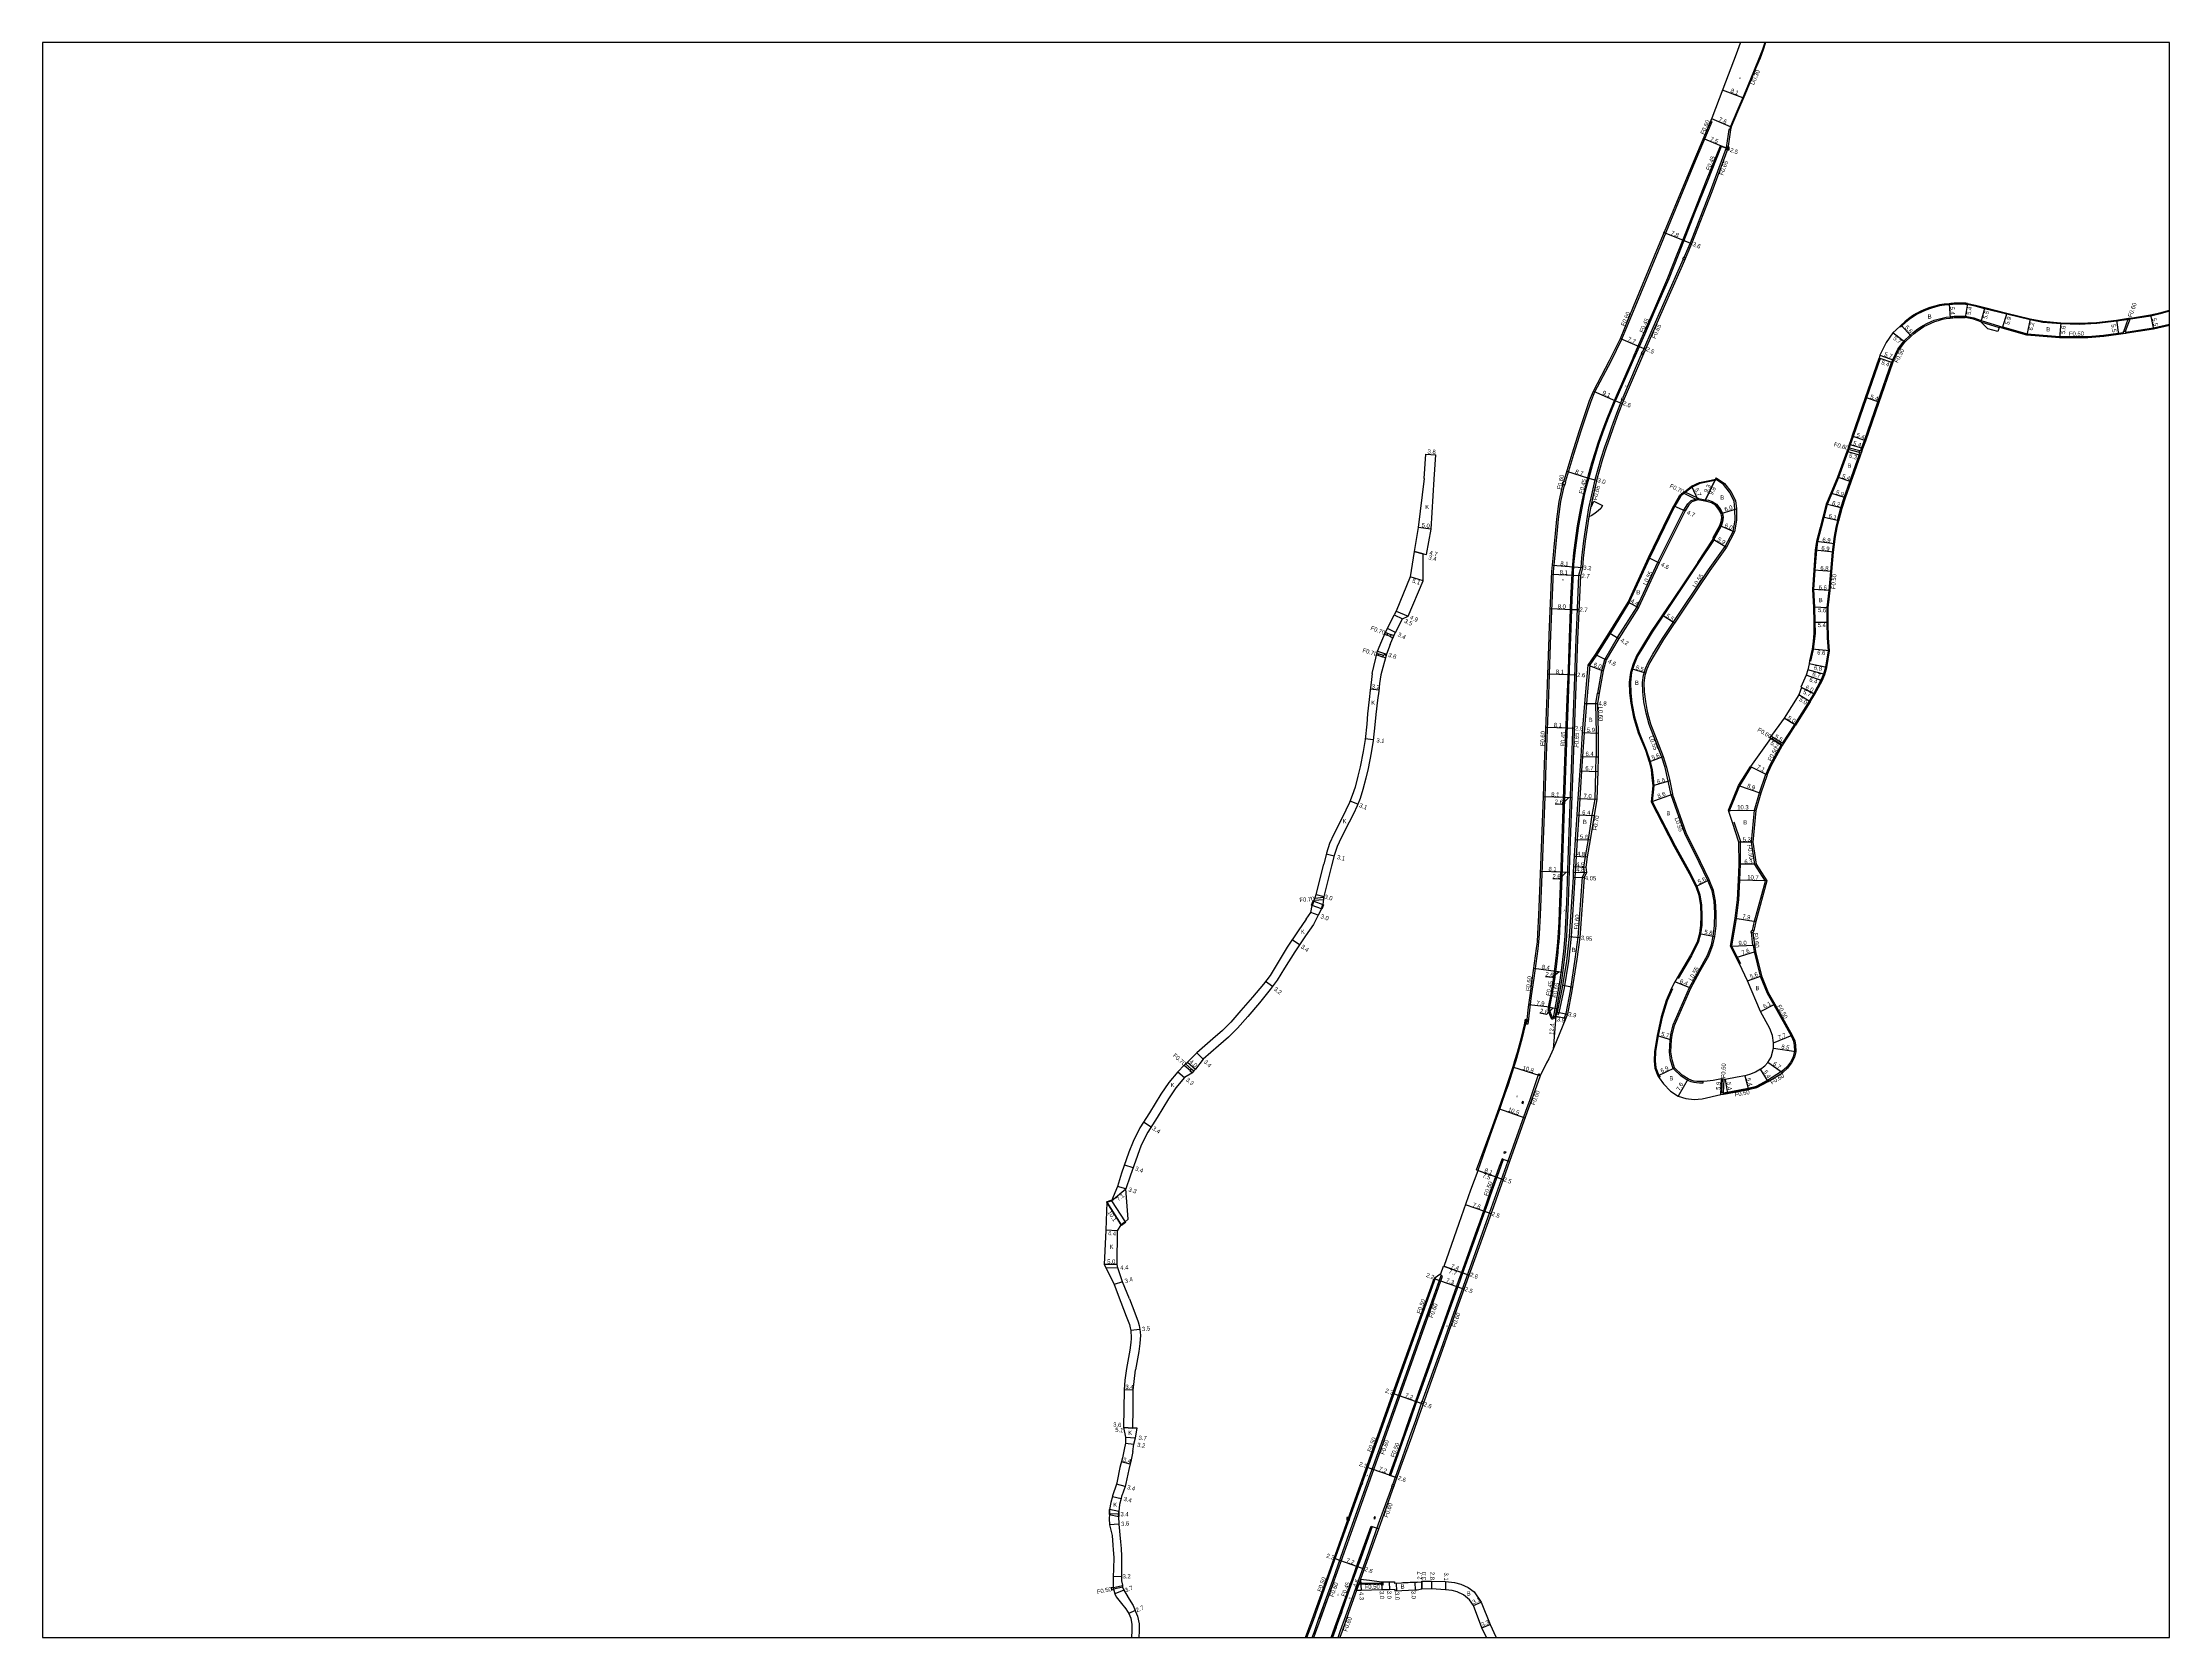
# Model space of a CAD drawing. Header units: metres. Extents: x 4000 to 8000, y -96000 to -93000.
# Drawn here: x 4800 to 5600, y -96000 to -95400 of the extents above; entities that cross this region are included whole.
import ezdxf

# ---------------------------------------------------------------- set-up
doc = ezdxf.new("R2010")
doc.units = ezdxf.units.M
doc.header["$LTSCALE"] = 2.5
for name, color, linetype in [('その他', 7, 'Continuous'), ('側溝・桝', 7, 'Continuous'), ('図郭', 7, 'Continuous'), ('幅員', 7, 'Continuous'), ('歩道・分離帯・安全施設', 7, 'Continuous'), ('舗装', 7, 'Continuous'), ('道路', 7, 'Continuous')]:
    doc.layers.add(name, color=color, linetype=linetype)
doc.styles.get("Standard").update_dxf_attribs({"font": ''})
doc.styles.add('YOKO_DECO', font='')
doc.styles.get('Standard').set_extended_font_data('@MS PGothic')
doc.styles.get('YOKO_DECO').set_extended_font_data('MS PGothic')

msp = doc.modelspace()

# ---------------------------------------------------------------- linework, layer by layer
at = {"layer": 'その他'}
for points, elevation in [([(5434.39, -95440.32), (5434.39, -95439.32), (5433.39, -95439.32), (5433.39, -95440.32)], 114.05), ([(5291.56, -95955.87), (5291.56, -95954.87), (5290.56, -95954.87), (5290.56, -95955.87)], 95.47)]:
    msp.add_lwpolyline(points, close=True, dxfattribs=dict(at, elevation=elevation))
for points, elevation in [([(5433.47, -95439.4), (5434.31, -95440.24)], 114.05), ([(5433.47, -95440.24), (5434.31, -95439.4)], 114.05), ([(5290.64, -95954.96), (5291.48, -95955.79)], 95.47), ([(5290.64, -95955.79), (5291.48, -95954.96)], 95.47)]:
    msp.add_lwpolyline(points, dxfattribs=dict(at, elevation=elevation))
at = {"layer": '側溝・桝'}
for points in [[(5447.78, -95400), (5446.88, -95402.64), (5445.71, -95405.79), (5444.05, -95409.81), (5442.38, -95413.82), (5440.04, -95419.55), (5437.29, -95425.9), (5434.87, -95431.64), (5434.86, -95431.66), (5434.56, -95432.82), (5434.87, -95432.88)], [(5372.81, -95565.31), (5373.28, -95563.67), (5375.99, -95554.89), (5378.75, -95546.1), (5380.73, -95540.1), (5382.46, -95534.92), (5383.88, -95531.4), (5389.99, -95519.87), (5394.08, -95511.55), (5399.04, -95499.58), (5406.89, -95480.48), (5421.75, -95444.55), (5428.05, -95429.75), (5427.48, -95429.5)], [(5368.16, -95766.88), (5368.06, -95767.4), (5367.78, -95767.35), (5367.35, -95766.68), (5367.09, -95766.05), (5366.74, -95764.99), (5366.56, -95764.25), (5366.46, -95763.6), (5366.49, -95762.86), (5367.54, -95757.37), (5368.32, -95752.42), (5368.83, -95748.6), (5369.22, -95745.47), (5369.61, -95742.21), (5369.8, -95739.77), (5369.94, -95738.34), (5370.19, -95734.77), (5370.42, -95730.86), (5370.6, -95727.03), (5370.72, -95723.29), (5370.94, -95717.39), (5371.19, -95710.14), (5371.47, -95703.23), (5371.86, -95691.94), (5372.39, -95677.42), (5372.89, -95663.49), (5373.5, -95646.9), (5373.9, -95635.82), (5374.34, -95623.85), (5374.58, -95616.78), (5374.85, -95609.36), (5375.33, -95599.8), (5375.57, -95596.33), (5376.02, -95591.97), (5376.47, -95588.21), (5377.4, -95581.77), (5378.63, -95575.04), (5379.58, -95570.28), (5380.47, -95566.62), (5381.39, -95563.09), (5382.11, -95560.41), (5382.77, -95558.14), (5384.09, -95553.82), (5385.12, -95550.61), (5386.45, -95546.74), (5387.32, -95544.34), (5388.59, -95541.06), (5390.86, -95535.55), (5392.38, -95532.07), (5394, -95528.35), (5395.99, -95523.77), (5398, -95519.19), (5398.68, -95517.61), (5402.21, -95509.6), (5406.05, -95500.76), (5411.36, -95488.57), (5414.88, -95479.67), (5416.01, -95476.85), (5421.36, -95463.33), (5425.91, -95451.83), (5431.1, -95438.89), (5431.54, -95439.04)], [(5434.56, -95432.82), (5434.24, -95432.77), (5433.27, -95439.67), (5427.27, -95456), (5419.68, -95475.47), (5417.41, -95480.68)], [(5417.08, -95481.44), (5416.08, -95483.72), (5411.23, -95494.73), (5405.72, -95507.34), (5401.81, -95516.3)], [(5485.34, -95549.66), (5490.35, -95535.17), (5495.47, -95520.36), (5495.89, -95519.33), (5497.85, -95515.4), (5500.12, -95512.37), (5502.53, -95510.09), (5503.65, -95509.07), (5504.85, -95508.12), (5506.1, -95507.24), (5507.39, -95506.43), (5508.74, -95505.71), (5510.12, -95505.06), (5511.55, -95504.5), (5513, -95504.03), (5514.48, -95503.64), (5515.97, -95503.35), (5517.48, -95503.14), (5517.99, -95503.09), (5518.51, -95503.04), (5519.02, -95503), (5519.53, -95502.97), (5520.05, -95502.95), (5520.56, -95502.93), (5521.08, -95502.93), (5521.59, -95502.93), (5522.11, -95502.94), (5522.62, -95502.97), (5523.16, -95503), (5526.4, -95503.62), (5529.17, -95504.53), (5536.08, -95506.7), (5537.24, -95506.99), (5546.43, -95509.54), (5558.65, -95510.55), (5569.3, -95510.6), (5575.22, -95510.1), (5580.75, -95509.35), (5582.69, -95509.06), (5582.75, -95509.05)], [(5582.81, -95508.74), (5584.65, -95503.75)], [(5583.48, -95508.64), (5585.33, -95503.65)], [(5529.01, -95505.01), (5535.96, -95507.18)], [(5583.54, -95508.93), (5593.96, -95507.37), (5600, -95505.99)], [(5401.49, -95517.04), (5401.21, -95517.67), (5397.28, -95526.74), (5394.35, -95533.54)], [(5394.02, -95534.3), (5393.88, -95534.63), (5392, -95539.52), (5390.15, -95544.75), (5388.89, -95548.41), (5387.51, -95552.27), (5386.12, -95556.52), (5383.89, -95564.57), (5382.34, -95571.3), (5381.54, -95575.02), (5381, -95578.25), (5379.64, -95587.47), (5378.88, -95593.88), (5378.54, -95597.51), (5377.78, -95600.55), (5376.97, -95619.22), (5376.74, -95624.38), (5376.21, -95638.76), (5375.57, -95655.55), (5374.94, -95673.37), (5374.33, -95690.09), (5373.75, -95707.43), (5373.16, -95723.45), (5372.81, -95730.89), (5372.52, -95736.13), (5372.03, -95741.84), (5371.33, -95748.07), (5370.74, -95752.77), (5369.98, -95757.17), (5368.16, -95766.88), (5368.79, -95767)], [(5483.86, -95553.52), (5484.19, -95552.54), (5485.34, -95549.66)], [(5475.11, -95579.81), (5476.41, -95575.05), (5477.69, -95571.12), (5479.8, -95565.08), (5483.27, -95555.25), (5483.6, -95554.28)], [(5478.98, -95552.91), (5483.35, -95554.09)], [(5479.16, -95552.34), (5483.54, -95553.52)], [(5358.88, -95768.44), (5359.57, -95762.93), (5360.1, -95758.58), (5361.01, -95751.94), (5362.54, -95740.93), (5362.86, -95738.42), (5363.1, -95735.28), (5363.48, -95728.28), (5363.93, -95716.01), (5365.14, -95683.7), (5365.57, -95671.56), (5366.04, -95658.51), (5366.52, -95645.43), (5366.67, -95641.38), (5367.33, -95622.84), (5368.36, -95599.04), (5368.89, -95592.81), (5369.27, -95588.62), (5369.64, -95584.79), (5370.18, -95579.35), (5371.12, -95572.71), (5372.31, -95567.02), (5372.52, -95566.3)], [(5424.51, -95790.87), (5424.51, -95791.42), (5423.22, -95791.44), (5422.13, -95791.38), (5421.1, -95791.24), (5420.13, -95790.95), (5418.65, -95790.32), (5416.4, -95788.86), (5413.31, -95786.02), (5412.35, -95782.87), (5411.93, -95779.65), (5412.15, -95775.13), (5412.53, -95772.5), (5413.29, -95769.55), (5419.42, -95755.5), (5422.93, -95749.16), (5426.2, -95743.29), (5427.71, -95739.44), (5428.43, -95736.18), (5428.93, -95732.26), (5428.99, -95727.4), (5428.76, -95723.01), (5428.01, -95719.18), (5426.42, -95715.22), (5423.07, -95708.46), (5417.67, -95697.56), (5412.6, -95682.95), (5411.48, -95677.83), (5410.32, -95672.76), (5409.04, -95668.8), (5404.3, -95656.49), (5403.17, -95652.23), (5402.94, -95651.02), (5402.34, -95647.97), (5401.9, -95644.28), (5401.78, -95640.81), (5402.14, -95637.98), (5402.9, -95635.51), (5404.01, -95632.96), (5405.66, -95630.15), (5409.27, -95624.25), (5417.15, -95612.54), (5426.67, -95598.32), (5432.86, -95589.59), (5435.84, -95583.89), (5436.59, -95579.68), (5436.57, -95575.51), (5436.22, -95572.48), (5434.53, -95569.15), (5432.23, -95566.3), (5429.3, -95564.23)], [(5382.3, -95574.55), (5381.62, -95578.4)], [(5384.98, -95644.73), (5386.44, -95636.23), (5387.68, -95632.06), (5392.44, -95623.86), (5399.79, -95612.28), (5407.62, -95595.53), (5417.34, -95575.96), (5418.83, -95573.53), (5420.12, -95572.28), (5421.74, -95571.74), (5422.61, -95571.45), (5422.86, -95571.5), (5425.31, -95571.98), (5426.65, -95572.19), (5428, -95572.64), (5429.64, -95573.68), (5430.97, -95575.37), (5431.9, -95577.02), (5432.16, -95578.61), (5431.92, -95580.3), (5431.35, -95581.96), (5428.86, -95586.45), (5428.38, -95586.18)], [(5421.74, -95571.74), (5416.94, -95569.45)], [(5422.86, -95571.5), (5417.56, -95568.97)], [(5475.11, -95579.81), (5474.51, -95582.4), (5473.88, -95585.79), (5473.16, -95591.7), (5472.46, -95599), (5471.86, -95606.11), (5471.18, -95612.59), (5471.13, -95618.13), (5471.22, -95623.91), (5471.66, -95628.83), (5470.59, -95635.02), (5469.88, -95637.6), (5468.92, -95639.85), (5466.23, -95644.86), (5464.45, -95647.74), (5458.95, -95656.6)], [(5307.02, -95623.49), (5305.57, -95622.93)], [(5307.3, -95622.85), (5305.85, -95622.29)], [(5304.18, -95631.16), (5302.41, -95630.63)], [(5302.57, -95629.94), (5304.37, -95630.49)], [(5384.27, -95648.6), (5384.93, -95644.72), (5384.98, -95644.73), (5385.53, -95644.82)], [(5384.47, -95668.74), (5384.5, -95659.83), (5384.27, -95648.6)], [(5453.76, -95663.92), (5450.42, -95661.93)], [(5454.09, -95663.42), (5450.78, -95661.44)], [(5458.95, -95656.6), (5456.56, -95660.23), (5454.42, -95663.47)], [(5379.99, -95712.33), (5379.77, -95710.22), (5380.3, -95706.24), (5381.48, -95699.86), (5382.92, -95690.7), (5383.94, -95684.59), (5384.28, -95674.2), (5384.37, -95668.73), (5384.47, -95668.74), (5385.07, -95668.74)], [(5453.98, -95664.13), (5453.9, -95664.26), (5449.85, -95671.59), (5448.21, -95675.27)], [(5443.14, -95734.04), (5443.9, -95730.49), (5448.06, -95715.46), (5444.01, -95709.23), (5442.84, -95700.8), (5443.9, -95688.77), (5445.86, -95682.27), (5448.21, -95675.27)], [(5373, -95767.04), (5372.44, -95766.82), (5373.07, -95765.29), (5374.66, -95756.7), (5376.52, -95744.79), (5377.65, -95736.61), (5379.24, -95713.98), (5379.99, -95712.33)], [(5278.27, -95722.68), (5281.81, -95722.33)], [(5281.87, -95721.62), (5278.52, -95721.95)], [(5443.87, -95739.6), (5443.28, -95739.66), (5442.73, -95734.71)], [(5443.37, -95739.65), (5443.75, -95741.99), (5446.11, -95751.19), (5448.64, -95757.57), (5451.17, -95761.96), (5457.7, -95773.63), (5458.57, -95775.65), (5458.87, -95777.3), (5458.97, -95779.5), (5458.47, -95781.51), (5457.46, -95783.59), (5456.02, -95785.48), (5454.17, -95787.09)], [(5358.37, -95767.52), (5358.26, -95768.36)], [(5368.79, -95767), (5368.92, -95766.32)], [(5229.46, -95784.72), (5231.76, -95786.77)], [(5229.95, -95784.21), (5232.22, -95786.25)], [(5318.98, -95911.28), (5326.02, -95891.49), (5330.83, -95877.97), (5336.95, -95860.85), (5343.78, -95841.74), (5351.24, -95820.72), (5357.89, -95802.06), (5359.48, -95797.68), (5362.83, -95787.89)], [(5362.83, -95787.89), (5363.31, -95788.77)], [(5431.75, -95789.9), (5431.48, -95794.92)], [(5432.34, -95789.99), (5432.08, -95795.07)], [(5432.09, -95795.13), (5433.7, -95794.9), (5441.58, -95793.42), (5444.67, -95792.59), (5448.8, -95790.39)], [(5449.06, -95790.82), (5448.75, -95790.3), (5454.12, -95787.02), (5454.43, -95787.53)], [(5349.41, -95820.16), (5348.95, -95819.98), (5347.88, -95822.88), (5344.05, -95833.73), (5342.97, -95836.73), (5340.55, -95843.56), (5339.54, -95846.49), (5334.16, -95861.38), (5332.61, -95865.75), (5326.66, -95882.45), (5325.61, -95885.34), (5322.91, -95892.84), (5321.68, -95896.31), (5317.58, -95907.84), (5316.14, -95911.84), (5314.03, -95917.74), (5310.84, -95926.86), (5306.52, -95938.9), (5306.98, -95939.07)], [(5278.2, -96000), (5278.83, -95998.31), (5280.64, -95993.09), (5285.81, -95978.66), (5291.42, -95962.89), (5310.95, -95908.17), (5326.59, -95864.03), (5326.05, -95863.84)], [(5296.52, -95941.67), (5297.49, -95938.97), (5310.92, -95901.25), (5324.1, -95864.46)], [(5307.84, -95942.5), (5310.73, -95934.41), (5314.28, -95924.43), (5316.5, -95918.27), (5318.48, -95912.67), (5318.71, -95912.03)], [(5275.6, -96000), (5278.02, -95993.44), (5285.49, -95972.42), (5296.24, -95942.44)], [(5287.3, -96000), (5288.24, -95997.38), (5290.67, -95990.46), (5293.92, -95981.42), (5298.09, -95969.88), (5302.5, -95957.3), (5307.11, -95944.55), (5307.58, -95943.24)], [(5284.69, -96000), (5286.12, -95996.07), (5287.6, -95991.94), (5288.2, -95990.25), (5290.69, -95983.34), (5292.69, -95977.72), (5294.75, -95971.9), (5299.72, -95958.09), (5300.17, -95958.25)], [(5206.19, -95980.59), (5202.76, -95981.3)], [(5206.27, -95981.08), (5202.85, -95981.79)], [(5294.22, -95982.35), (5295.03, -95980.11), (5295.41, -95980.11)], [(5295.78, -95978.03), (5295.21, -95979.61), (5295.41, -95979.61)], [(5295.41, -95979.61), (5303.48, -95979.5)], [(5303.48, -95980), (5295.41, -95980.11)]]:
    msp.add_lwpolyline(points, dxfattribs=at)
for points in [[(5418, -95480.94), (5417.67, -95481.69), (5417.01, -95481.41), (5417.34, -95480.65)], [(5583.5, -95508.64), (5583.62, -95509.43), (5582.83, -95509.55), (5582.71, -95508.76), (5583.48, -95508.64)], [(5402.39, -95516.57), (5402.07, -95517.31), (5401.39, -95517), (5401.72, -95516.26)], [(5394.93, -95533.81), (5394.6, -95534.57), (5393.94, -95534.26), (5394.29, -95533.51)], [(5483.57, -95553.42), (5484.33, -95553.68), (5484.07, -95554.44), (5483.31, -95554.18), (5483.35, -95554.09), (5483.54, -95553.52)], [(5372.69, -95566.35), (5372.97, -95565.36), (5372.03, -95565.09), (5371.74, -95566.07)], [(5305.56, -95622.96), (5304.83, -95622.64), (5305.15, -95621.91), (5305.88, -95622.23), (5305.85, -95622.29), (5305.57, -95622.93)], [(5307.36, -95622.71), (5308.28, -95623.11), (5307.88, -95624.03), (5306.96, -95623.62), (5307.02, -95623.49), (5307.3, -95622.85)], [(5302.41, -95630.63), (5301.73, -95630.47), (5301.89, -95629.79), (5302.57, -95629.94)], [(5304.45, -95630.22), (5305.41, -95630.49), (5305.14, -95631.46), (5304.18, -95631.18), (5304.18, -95631.16), (5304.37, -95630.49)], [(5450.38, -95661.98), (5449.73, -95661.51), (5450.21, -95660.87), (5450.85, -95661.34), (5450.78, -95661.44), (5450.42, -95661.93)], [(5454.17, -95663.31), (5454.84, -95663.75), (5454.4, -95664.41), (5453.73, -95663.97), (5453.76, -95663.92), (5454.09, -95663.42)], [(5442.86, -95733.94), (5443.61, -95734.2), (5443.35, -95734.93), (5442.73, -95734.71), (5442.6, -95734.67)], [(5358.79, -95769.19), (5358.89, -95768.44), (5358.15, -95768.35), (5358.06, -95769.1)], [(5232.28, -95786.18), (5233.03, -95786.85), (5232.37, -95787.59), (5231.62, -95786.93), (5231.76, -95786.77), (5232.22, -95786.25)], [(5357.08, -95798.49), (5356.62, -95798.34), (5356.4, -95798.99), (5356.86, -95799.14)], [(5432.05, -95794.84), (5432.08, -95795.07), (5432.09, -95795.13), (5432.16, -95795.63), (5431.37, -95795.74), (5431.26, -95794.95), (5431.48, -95794.92)], [(5350.17, -95817.94), (5349.71, -95817.77), (5349.93, -95817.15), (5350.39, -95817.32)], [(5319.54, -95911.48), (5319.27, -95912.23), (5318.5, -95911.95), (5318.77, -95911.2)], [(5295.76, -95942.26), (5296.35, -95942.48), (5296.62, -95941.7), (5296.04, -95941.49)], [(5308.41, -95942.71), (5308.15, -95943.45), (5307.49, -95943.21), (5307.75, -95942.47)], [(5301.38, -95954.81), (5300.93, -95954.64), (5300.69, -95955.26), (5301.14, -95955.43)], [(5201.94, -95981.3), (5202.09, -95982.09), (5202.88, -95981.94), (5202.73, -95981.15)], [(5303.49, -95980.15), (5304.29, -95980.14), (5304.27, -95979.34), (5303.47, -95979.35)]]:
    msp.add_lwpolyline(points, close=True, dxfattribs=at)
at = {"layer": '図郭'}
msp.add_lwpolyline([(4800, -96000), (5600, -96000), (5600, -95400), (4800, -95400)], close=True, dxfattribs=at)
at = {"layer": '幅員'}
for points in [[(5439.51, -95420.78), (5431.92, -95417.91)], [(5434.86, -95431.66), (5427.84, -95428.67)], [(5431.54, -95439.04), (5424.67, -95436.12)], [(5433.87, -95439.87), (5431.54, -95439.04)], [(5416.97, -95474.41), (5409.73, -95471.45)], [(5420.27, -95475.72), (5416.97, -95474.41)], [(5517.11, -95498.26), (5517.54, -95503.64)], [(5524, -95498.17), (5523.1, -95503.49)], [(5530.57, -95499.73), (5529.01, -95505.01)], [(5538.87, -95501.84), (5537.11, -95507.48)], [(5547.64, -95503.97), (5546.34, -95510.03)], [(5592.88, -95502.49), (5594.04, -95507.87)], [(5393.52, -95511.29), (5400.59, -95514.41)], [(5500.5, -95512.7), (5495.95, -95509.27)], [(5499.09, -95506.33), (5502.87, -95510.46)], [(5559.15, -95505.48), (5558.63, -95511.06)], [(5580.11, -95504.45), (5580.82, -95509.85)], [(5400.59, -95514.41), (5402.9, -95515.41)], [(5495.93, -95520.54), (5490.83, -95518.77)], [(5491.04, -95517.6), (5496.35, -95519.54)], [(5383.32, -95531.14), (5391.68, -95534.81)], [(5391.68, -95534.81), (5394.13, -95535.75)], [(5490.82, -95535.33), (5485.72, -95533.57)], [(5484.66, -95552.7), (5479.52, -95551.23)], [(5485.81, -95549.82), (5480.71, -95548.06)], [(5320.29, -95554.82), (5324.04, -95555.07)], [(5483.74, -95555.41), (5478.67, -95553.85)], [(5381.64, -95563.98), (5373.33, -95561.41)], [(5384.51, -95564.73), (5381.64, -95563.98)], [(5420.24, -95566.91), (5422.65, -95572.02)], [(5429.55, -95563.74), (5429.31, -95564.23), (5425.21, -95572.52)], [(5425.21, -95572.52), (5429.31, -95564.23)], [(5480.27, -95565.24), (5475.18, -95563.46)], [(5413.6, -95574.28), (5417.82, -95576.23)], [(5431.38, -95577.21), (5437.12, -95575.47)], [(5476.89, -95575.19), (5470.9, -95573.61)], [(5478.16, -95571.28), (5472.6, -95569.47)], [(5322.34, -95583.04), (5317.38, -95582.4)], [(5430.85, -95581.73), (5436.37, -95584.07)], [(5475.59, -95579.93), (5469.66, -95578.5)], [(5315.97, -95591.53), (5319.28, -95592.31), (5320.5, -95592.59)], [(5319.28, -95592.31), (5315.97, -95591.53)], [(5428.36, -95586.8), (5433.33, -95589.88)], [(5473.65, -95591.75), (5466.8, -95590.91)], [(5474.05, -95588.57), (5467.2, -95587.73)], [(5375.95, -95597.4), (5367.94, -95596.72)], [(5379.17, -95597.62), (5375.95, -95597.4)], [(5404.04, -95593.75), (5408.12, -95595.77)], [(5472.96, -95599.01), (5466.18, -95598.51)], [(5319.24, -95602.47), (5314.42, -95600.98)], [(5375.76, -95600.51), (5367.69, -95600.16)], [(5378.42, -95600.64), (5375.76, -95600.51)], [(5472.36, -95606.16), (5465.77, -95605.8)], [(5308.42, -95615.28), (5311.55, -95616.84)], [(5309.18, -95613.86), (5313.63, -95615.79)], [(5375.17, -95613.37), (5367.14, -95613.03)], [(5377.86, -95613.47), (5375.17, -95613.37)], [(5396.36, -95610.53), (5400.27, -95612.55)], [(5413.81, -95618.49), (5409.25, -95615.41)], [(5471.68, -95612.61), (5466.08, -95612.45)], [(5308.85, -95621.92), (5305.85, -95620.43)], [(5389.26, -95622.07), (5392.91, -95624.15)], [(5471.63, -95618.13), (5466.23, -95618.12)], [(5302.08, -95628.94), (5305.54, -95630.03)], [(5384.11, -95630.25), (5388.19, -95632.28)], [(5472.17, -95628.85), (5465.6, -95628.22)], [(5374.29, -95637.91), (5366.19, -95637.62)], [(5376.88, -95638), (5374.29, -95637.91)], [(5381.36, -95634.22), (5386.97, -95636.35)], [(5402.95, -95637.2), (5397.7, -95635.57)], [(5469.37, -95640.07), (5463.3, -95638.04)], [(5470.35, -95637.77), (5463.95, -95635.98)], [(5471.07, -95635.12), (5464.43, -95633.7)], [(5302.61, -95643.67), (5299.43, -95643.3)], [(5464.87, -95648.01), (5460.63, -95645.37)], [(5461.29, -95642.54), (5466.66, -95645.11)], [(5466.66, -95645.11), (5461.56, -95642.68)], [(5380.07, -95648.61), (5384.87, -95648.65)], [(5459.38, -95656.86), (5455.13, -95654.22)], [(5300.53, -95662.31), (5297.49, -95661.97)], [(5373.56, -95657.95), (5365.45, -95657.65)], [(5376.12, -95658.04), (5373.56, -95657.95)], [(5379.26, -95659.54), (5385.1, -95659.82)], [(5454.33, -95664.52), (5449.66, -95661.6)], [(5454.33, -95664.52), (5449.92, -95661.76)], [(5378.68, -95668.56), (5385.07, -95668.74)], [(5404.35, -95670.54), (5409.56, -95668.62)], [(5378.29, -95673.92), (5384.98, -95674.21)], [(5412.02, -95677.71), (5405.69, -95679.6)], [(5437.96, -95679.44), (5446.34, -95682.42)], [(5442.37, -95672.29), (5448.66, -95675.48)], [(5294.66, -95686.57), (5291.78, -95685.43)], [(5372.61, -95684.05), (5364.52, -95683.75)], [(5373.9, -95684.1), (5371.44, -95686.67), (5368.89, -95686.58)], [(5375.18, -95684.14), (5372.61, -95684.05)], [(5377.64, -95684.35), (5384.64, -95684.66)], [(5405.02, -95685.64), (5413.12, -95682.77)], [(5377.22, -95690.49), (5383.61, -95690.81)], [(5434.09, -95688.79), (5444.39, -95688.86)], [(5376.63, -95699.77), (5382.17, -95699.98)], [(5443.34, -95700.78), (5438.09, -95700.78)], [(5285.76, -95706.06), (5282.8, -95705.34)], [(5371.58, -95712.12), (5363.47, -95711.82)], [(5375.98, -95710.03), (5380.48, -95710.23)], [(5376.2, -95706.11), (5381, -95706.35)], [(5444.49, -95709.05), (5438.19, -95709.08)], [(5372.9, -95712.17), (5370.57, -95714.72), (5368.02, -95714.63)], [(5374.21, -95712.22), (5371.58, -95712.12)], [(5375.78, -95713.96), (5379.83, -95714.13)], [(5375.89, -95712.07), (5380.69, -95712.26)], [(5421.91, -95717.49), (5426.93, -95715.02)], [(5448.6, -95715.38), (5437.9, -95715.08)], [(5279.84, -95728.26), (5277, -95727.29)], [(5279, -95720.53), (5281.9, -95721.31)], [(5423.27, -95735.22), (5428.97, -95736.27)], [(5436.63, -95729.46), (5444.39, -95730.61)], [(5272.8, -95739.38), (5270.01, -95737.52)], [(5374.32, -95736.29), (5378.25, -95736.67)], [(5434.88, -95739.9), (5443.87, -95739.6)], [(5437.06, -95744.22), (5444.24, -95741.89)], [(5369.18, -95749.47), (5360.89, -95748.32)], [(5370.47, -95749.64), (5367.82, -95751.76), (5365.29, -95751.42)], [(5371.75, -95749.81), (5369.18, -95749.47)], [(5441.35, -95753.01), (5446.59, -95751.04)], [(5262.59, -95755.15), (5260.03, -95753.23)], [(5419.92, -95755.74), (5413.99, -95753.32)], [(5366.95, -95762.92), (5359.07, -95761.95)], [(5368.21, -95763.16), (5365.71, -95765.67), (5363.2, -95765.2)], [(5366.95, -95762.92), (5369.47, -95763.39)], [(5369.17, -95766.29), (5368.14, -95778.65)], [(5369.17, -95766.29), (5373, -95767.04)], [(5369.81, -95764.78), (5373.64, -95765.47)], [(5446.22, -95764.48), (5451.6, -95761.72)], [(5407.25, -95773.52), (5412.7, -95775.18)], [(5451.08, -95776.35), (5458.15, -95773.41)], [(5230.62, -95783.52), (5233.64, -95786.15)], [(5236.52, -95782.41), (5234.15, -95780.04)], [(5454.43, -95787.53), (5448.95, -95783.67)], [(5451.06, -95778.31), (5459.47, -95779.55)], [(5227.01, -95787.22), (5229.55, -95789.34)], [(5363.31, -95788.77), (5353.05, -95785.4)], [(5407.59, -95788.73), (5413.8, -95785.72)], [(5418.91, -95789.84), (5415.17, -95796.39)], [(5431.26, -95795.76), (5431.55, -95789.87)], [(5432.88, -95790.07), (5433.79, -95795.39)], [(5440.3, -95788.69), (5441.69, -95793.9)], [(5449.06, -95790.82), (5446.18, -95786.25)], [(5214.16, -95806.08), (5216.98, -95807.89)], [(5357.61, -95804.62), (5347.72, -95801.09)], [(5206.99, -95822.15), (5210.15, -95823.26)], [(5202.03, -95835.79), (5207.45, -95831.2)], [(5207.45, -95831.2), (5204.32, -95830.31)], [(5339.37, -95824.14), (5347, -95826.83)], [(5339.94, -95824.35), (5347, -95826.83)], [(5347, -95826.83), (5349.4, -95827.69)], [(5200.26, -95836.3), (5205.71, -95844.8)], [(5342.43, -95839.74), (5335.24, -95837.26)], [(5344.82, -95840.59), (5342.43, -95839.74)], [(5204.27, -95847.05), (5199.88, -95846.82)], [(5204.25, -95859.65), (5199.3, -95859.66)], [(5204.45, -95860.95), (5200.05, -95861.13)], [(5326.95, -95860.27), (5334.17, -95862.83)], [(5327.2, -95860.31), (5334.17, -95862.83)], [(5334.17, -95862.83), (5336.57, -95863.69)], [(5206.25, -95866.21), (5203.04, -95867.17)], [(5323.38, -95864.95), (5325.4, -95865.67)], [(5325.4, -95865.67), (5332.29, -95868.13)], [(5332.29, -95868.13), (5334.68, -95868.98)], [(5212.72, -95884.09), (5209.29, -95884.48)], [(5210.23, -95907.01), (5206.84, -95906.82)], [(5310.06, -95908.93), (5307.92, -95908.17)], [(5316.84, -95911.35), (5310.06, -95908.93)], [(5319.27, -95912.23), (5316.84, -95911.35)], [(5211.68, -95921.3), (5210.14, -95921.22), (5206.59, -95921.05)], [(5206.59, -95921.05), (5210.14, -95921.22)], [(5207.35, -95926.9), (5210.52, -95927.33)], [(5207.38, -95924.66), (5211.07, -95924.88)], [(5209.07, -95934.77), (5205.78, -95933.93)], [(5300.17, -95936.64), (5298.04, -95935.88)], [(5207.15, -95943.16), (5203.9, -95942.35)], [(5306.98, -95939.07), (5300.17, -95936.64)], [(5309.4, -95939.93), (5306.98, -95939.07)], [(5204.76, -95953.57), (5201.36, -95953.55)], [(5287.92, -95971.01), (5285.73, -95970.23)], [(5294.71, -95973.43), (5287.92, -95971.01)], [(5297.14, -95974.28), (5294.71, -95973.43)], [(5206.73, -95982.18), (5203.32, -95983.62)], [(5295.78, -95978.03), (5294.22, -95982.35)], [(5295.78, -95978.03), (5295.98, -95982.32)], [(5303.64, -95979.09), (5303.73, -95982.09)], [(5306.55, -95979.04), (5306.6, -95982.04)], [(5309.14, -95979.55), (5309.29, -95982.55)], [(5316.17, -95979.2), (5316.32, -95982.2)], [(5318.77, -95978.81), (5318.74, -95981.81)], [(5318.74, -95981.81), (5318.77, -95979.11)], [(5322.43, -95978.87), (5322.49, -95981.67)], [(5327.72, -95978.97), (5327.67, -95982.07)], [(5338.27, -95988), (5341.08, -95986.69)], [(5341.42, -95996.38), (5344.48, -95995.14)]]:
    msp.add_lwpolyline(points, dxfattribs=at)
at = {"layer": '幅員', "flags": 128}
for points in [[(5202.4, -95946.91), (5205.66, -95947.68)], [(5204.85, -95957.33), (5201.32, -95957.69)], [(5205.88, -95977.05), (5202.68, -95977.13)], [(5210.99, -95989.85), (5208.53, -95990.97)]]:
    msp.add_lwpolyline(points, dxfattribs=at)
at = {"layer": '歩道・分離帯・安全施設'}
for points, elevation in [([(5368.92, -95766.32), (5368.79, -95767), (5368.16, -95766.88), (5368.01, -95766.85), (5367.76, -95766.47), (5367.53, -95765.89), (5367.19, -95764.86), (5367.01, -95764.15), (5366.92, -95763.58), (5366.95, -95762.92), (5367.99, -95757.45), (5368.77, -95752.49), (5369.28, -95748.66), (5369.68, -95745.53), (5370.07, -95742.26), (5370.26, -95739.82), (5370.4, -95738.38), (5370.65, -95734.8), (5370.88, -95730.88), (5371.06, -95727.05), (5371.18, -95723.3), (5371.4, -95717.4), (5371.65, -95710.16), (5371.93, -95703.25), (5372.32, -95691.95), (5372.85, -95677.43), (5373.35, -95663.5), (5373.96, -95646.92), (5374.36, -95635.83), (5374.8, -95623.86), (5375.04, -95616.8), (5375.31, -95609.38), (5375.79, -95599.83), (5376.02, -95596.37), (5376.48, -95592.02), (5376.93, -95588.27), (5377.86, -95581.84), (5379.08, -95575.13), (5380.02, -95570.38), (5380.91, -95566.73), (5381.84, -95563.21), (5382.55, -95560.54), (5383.21, -95558.27), (5384.53, -95553.95), (5385.55, -95550.75), (5386.89, -95546.89), (5387.75, -95544.5), (5389.02, -95541.23), (5391.28, -95535.73), (5392.8, -95532.26), (5394.42, -95528.54), (5396.42, -95523.96), (5398.42, -95519.37), (5399.1, -95517.79), (5402.63, -95509.78), (5406.47, -95500.95), (5411.78, -95488.74), (5415.3, -95479.84), (5416.44, -95477.02), (5421.78, -95463.49), (5426.34, -95452), (5431.54, -95439.04), (5431.69, -95439.09), (5433.87, -95439.87)], 102.79), ([(5368.16, -95766.88), (5368.01, -95766.85), (5367.76, -95766.47), (5367.53, -95765.89), (5367.19, -95764.86), (5367.01, -95764.15), (5366.92, -95763.58), (5366.95, -95762.92), (5367.99, -95757.45), (5368.77, -95752.49), (5369.28, -95748.66), (5369.68, -95745.53), (5370.07, -95742.26), (5370.26, -95739.82), (5370.4, -95738.38), (5370.65, -95734.8), (5370.88, -95730.88), (5371.06, -95727.05), (5371.18, -95723.3), (5371.4, -95717.4), (5371.65, -95710.16), (5371.93, -95703.25), (5372.32, -95691.95), (5372.85, -95677.43), (5373.35, -95663.5), (5373.96, -95646.92), (5374.36, -95635.83), (5374.8, -95623.86), (5375.04, -95616.8), (5375.31, -95609.38), (5375.79, -95599.83), (5376.02, -95596.37), (5376.48, -95592.02), (5376.93, -95588.27), (5377.86, -95581.84), (5379.08, -95575.13), (5380.02, -95570.38), (5380.91, -95566.73), (5381.84, -95563.21), (5382.55, -95560.54), (5383.21, -95558.27), (5384.53, -95553.95), (5385.55, -95550.75), (5386.89, -95546.89), (5387.75, -95544.5), (5389.02, -95541.23), (5391.28, -95535.73), (5392.8, -95532.26), (5394.42, -95528.54), (5396.42, -95523.96), (5398.42, -95519.37), (5399.1, -95517.79), (5402.63, -95509.78), (5406.47, -95500.95), (5411.78, -95488.74), (5415.3, -95479.84), (5416.44, -95477.02), (5421.78, -95463.49), (5426.34, -95452), (5431.54, -95439.04), (5431.69, -95439.09), (5433.87, -95439.87)], 102.81), ([(5434.65, -95432.9), (5434.4, -95433.02)], 115.31), ([(5358.16, -95767.36), (5357.68, -95769.65), (5356.56, -95774.44), (5355.82, -95777.24), (5355.07, -95779.96), (5354.14, -95783.12), (5353.46, -95785.28), (5351.23, -95792.09), (5350.07, -95795.47), (5348.91, -95798.79), (5347.83, -95801.81), (5346.79, -95804.74), (5345.17, -95809.25), (5339.81, -95824.27)], 103.06), ([(5351.77, -95821), (5351.21, -95820.8), (5349.41, -95820.16), (5348.34, -95823.05), (5344.51, -95833.89), (5343.44, -95836.9), (5341.02, -95843.72), (5340, -95846.65), (5334.63, -95861.54), (5333.07, -95865.92), (5327.12, -95882.61), (5326.08, -95885.51), (5323.37, -95893.01), (5322.14, -95896.48), (5318.04, -95908.01), (5316.6, -95912.01), (5314.49, -95917.9), (5311.3, -95927.03), (5306.98, -95939.07), (5308.83, -95939.73), (5309.4, -95939.93)], 100.14), ([(5351.21, -95820.8), (5349.41, -95820.16), (5348.34, -95823.05), (5344.51, -95833.89), (5343.44, -95836.9), (5341.02, -95843.72), (5340, -95846.65), (5334.63, -95861.54), (5333.07, -95865.92), (5327.12, -95882.61), (5326.08, -95885.51), (5323.37, -95893.01), (5322.14, -95896.48), (5318.04, -95908.01), (5316.6, -95912.01), (5314.49, -95917.9), (5311.3, -95927.03), (5306.98, -95939.07), (5308.83, -95939.73)], 100.13)]:
    msp.add_lwpolyline(points, dxfattribs=dict(at, elevation=elevation))
for points in [[(5416.44, -95477.02), (5421.78, -95463.49), (5426.34, -95452), (5431.54, -95439.04)], [(5379.08, -95575.13), (5380.02, -95570.38), (5380.91, -95566.73), (5381.84, -95563.21), (5382.55, -95560.54), (5383.21, -95558.27), (5384.53, -95553.95), (5385.55, -95550.75), (5386.89, -95546.89), (5387.75, -95544.5), (5389.02, -95541.23), (5391.28, -95535.73), (5392.8, -95532.26), (5394.42, -95528.54), (5396.42, -95523.96), (5398.42, -95519.37), (5399.1, -95517.79), (5402.63, -95509.78), (5406.47, -95500.95), (5411.78, -95488.74), (5415.3, -95479.84)], [(5600, -95501.12), (5596.49, -95502.12), (5592.96, -95502.88), (5585.39, -95504.04), (5584.72, -95504.15), (5580.16, -95504.84), (5572.63, -95505.71), (5566.07, -95506.02), (5559.12, -95505.88), (5552.32, -95505.26), (5547.55, -95504.36), (5538.78, -95502.23), (5530.47, -95500.12), (5526.91, -95499.13), (5523.94, -95498.57), (5523.34, -95498.51), (5522.72, -95498.46), (5522.1, -95498.43), (5521.48, -95498.41), (5520.87, -95498.4), (5520.25, -95498.41), (5519.63, -95498.43), (5519.01, -95498.47), (5518.4, -95498.51), (5517.78, -95498.58), (5517.16, -95498.65), (5515.34, -95498.82), (5513.55, -95499.11), (5511.79, -95499.51), (5510.06, -95500.02), (5508.36, -95500.65), (5506.71, -95501.39), (5505.11, -95502.24), (5503.57, -95503.19), (5502.1, -95504.24), (5500.7, -95505.38), (5499.36, -95506.62), (5498.89, -95507.07)], [(5491.21, -95518.9), (5486.1, -95533.7), (5481.08, -95548.2), (5479.9, -95551.36), (5479.05, -95553.98), (5475.55, -95563.61), (5472.97, -95569.62), (5471.28, -95573.74), (5470.04, -95578.64)], [(5429.38, -95564.62), (5427.71, -95564.99), (5423.37, -95565.93), (5420.44, -95567.26), (5417.81, -95569.29), (5417.19, -95569.77), (5416.17, -95570.54), (5413.95, -95574.47), (5411.95, -95578.38), (5404.4, -95593.92), (5396.71, -95610.72), (5389.6, -95622.28), (5384.45, -95630.47), (5381.69, -95634.45)], [(5429.58, -95573.85), (5430.85, -95575.45), (5431.76, -95577.07), (5432.01, -95578.61), (5431.77, -95580.27), (5431.21, -95581.89), (5428.78, -95586.29), (5428.75, -95586.93), (5422.88, -95595.79), (5413.38, -95610), (5405.44, -95621.79), (5401.76, -95627.81), (5399.95, -95630.9), (5398.63, -95633.93), (5397.67, -95637.02), (5397.22, -95640.61), (5397.36, -95644.64), (5397.83, -95648.51)], [(5366.95, -95762.92), (5367.99, -95757.45), (5368.77, -95752.49), (5369.28, -95748.66), (5369.68, -95745.53), (5370.07, -95742.26), (5370.26, -95739.82), (5370.4, -95738.38), (5370.65, -95734.8), (5370.88, -95730.88), (5371.06, -95727.05), (5371.18, -95723.3), (5371.4, -95717.4), (5371.65, -95710.16), (5371.93, -95703.25), (5372.32, -95691.95), (5372.85, -95677.43), (5373.35, -95663.5), (5373.96, -95646.92), (5374.36, -95635.83), (5374.8, -95623.86), (5375.04, -95616.8), (5375.31, -95609.38), (5375.79, -95599.83), (5376.02, -95596.37), (5376.48, -95592.02), (5376.93, -95588.27), (5377.86, -95581.84)], [(5470.04, -95578.64), (5468.98, -95582.58), (5467.59, -95587.8), (5467.2, -95590.95), (5466.58, -95598.55), (5466.17, -95605.8), (5466.48, -95612.43), (5466.63, -95618.11), (5466.68, -95622.25), (5466.41, -95625.27), (5465.99, -95628.29), (5465.04, -95632.72)], [(5381.96, -95634.27), (5380.67, -95648.66), (5379.86, -95659.58), (5379.27, -95668.6), (5378.89, -95673.96), (5378.24, -95684.39), (5377.82, -95690.53), (5377.23, -95699.8), (5376.8, -95706.15), (5376.58, -95710.06), (5376.49, -95712.1), (5376.38, -95714), (5374.92, -95736.34), (5373.95, -95745.64), (5372.35, -95755.61), (5370.38, -95764.96), (5369.99, -95765.89)], [(5397.83, -95648.51), (5398.8, -95653.62), (5400.59, -95659.6), (5403.23, -95666.07), (5404.74, -95670.43), (5405.43, -95673.58), (5405.75, -95676.58), (5406.1, -95679.6), (5405.43, -95685.57), (5414.02, -95702.21), (5419.73, -95712.35), (5422.28, -95717.34), (5423.31, -95720.67), (5424.01, -95724.57), (5424.13, -95728.68), (5424.05, -95732.02), (5423.66, -95735.3), (5422.69, -95738.6), (5420.24, -95743.57), (5415.21, -95752.04)], [(5442.71, -95672.5), (5438.31, -95679.62), (5434.52, -95688.8), (5434.65, -95689.19)], [(5436.19, -95693.18), (5438.66, -95700.59)], [(5438.49, -95700.77), (5438.59, -95709.09), (5438.3, -95715.1), (5437.86, -95722.51), (5437.02, -95729.52), (5435.29, -95739.83), (5437.41, -95744.04), (5438.6, -95746.46)], [(5413.04, -95755.93), (5411.07, -95760.48), (5409.16, -95766.65), (5407.64, -95773.6), (5406.69, -95779.6), (5406.55, -95783.1), (5406.8, -95785.71), (5407.94, -95788.54), (5408.43, -95789.26)], [(5432.26, -95795.21), (5433.72, -95795), (5441.6, -95793.51), (5444.71, -95792.68), (5448.87, -95790.46)], [(5348.34, -95823.05), (5344.51, -95833.89)], [(5343.44, -95836.9), (5341.02, -95843.72)], [(5340, -95846.65), (5334.63, -95861.54)], [(5277.59, -96000), (5278.29, -95998.11), (5280.09, -95992.9), (5285.27, -95978.46), (5290.88, -95962.7), (5310.4, -95907.97), (5326.05, -95863.84), (5325.98, -95863.18)], [(5277.59, -96000), (5278.29, -95998.11), (5280.09, -95992.9), (5285.27, -95978.46), (5290.88, -95962.7), (5310.4, -95907.97), (5326.05, -95863.84), (5325.98, -95863.18)], [(5320.39, -95879.82), (5326.05, -95863.84), (5325.98, -95863.18)], [(5333.07, -95865.92), (5327.12, -95882.61)], [(5318.23, -95885.89), (5320.19, -95880.37)], [(5326.08, -95885.51), (5323.37, -95893.01)], [(5310.95, -95906.44), (5313.02, -95900.59)], [(5322.14, -95896.48), (5318.04, -95908.01)], [(5305.81, -95920.86), (5306.43, -95919.11)], [(5316.6, -95912.01), (5314.49, -95917.9)], [(5290.85, -95962.77), (5290.88, -95962.7), (5295.01, -95951.11)], [(5296.62, -95946.6), (5297.38, -95944.48)], [(5285.2, -96000), (5286.57, -95996.23), (5288.05, -95992.1), (5288.65, -95990.41), (5291.14, -95983.5), (5293.14, -95977.88), (5295.19, -95972.06), (5300.17, -95958.25), (5301.96, -95958.86)], [(5285.2, -96000), (5286.57, -95996.23), (5288.05, -95992.1), (5288.65, -95990.41), (5291.14, -95983.5), (5293.14, -95977.88), (5295.19, -95972.06), (5300.17, -95958.25), (5301.96, -95958.86), (5302.53, -95959.06)], [(5300.17, -95958.25), (5295.19, -95972.06)], [(5285.25, -95978.52), (5285.27, -95978.46), (5289.25, -95967.26)], [(5280.12, -95992.84), (5283.43, -95983.58)], [(5288.65, -95990.41), (5288.05, -95992.1)], [(5286.57, -95996.23), (5285.2, -96000)]]:
    msp.add_lwpolyline(points, dxfattribs=at)
at = {"layer": '道路'}
for points, elevation in [([(5368.55, -95589.7), (5368.65, -95588.56), (5369.02, -95584.73), (5369.57, -95579.27), (5370.51, -95572.6), (5371.71, -95566.87), (5371.93, -95566.13), (5371.74, -95566.07), (5372.03, -95565.09), (5372.21, -95565.14), (5372.69, -95563.49), (5375.4, -95554.7), (5378.16, -95545.91), (5380.14, -95539.91), (5381.88, -95534.7), (5383.32, -95531.14), (5389.44, -95519.59), (5393.52, -95511.29), (5398.47, -95499.34), (5406.32, -95480.25), (5421.18, -95444.32), (5428, -95428.28), (5432.12, -95417.38), (5437.18, -95404.21), (5438.62, -95400.17), (5438.68, -95400)], 109.76), ([(5448.11, -95400), (5447.17, -95402.74), (5446, -95405.91), (5444.34, -95409.92), (5442.67, -95413.94), (5440.32, -95419.67), (5437.58, -95426.02), (5435.15, -95431.76), (5434.87, -95432.88), (5433.89, -95439.82), (5427.87, -95456.22), (5420.27, -95475.72), (5416.67, -95483.98), (5411.82, -95494.99), (5406.31, -95507.59), (5401.8, -95517.93), (5397.87, -95526.99), (5394.47, -95534.87), (5392.6, -95539.74), (5390.76, -95544.96), (5389.49, -95548.62), (5388.12, -95552.47), (5386.73, -95556.71), (5384.51, -95564.73), (5382.96, -95571.44), (5382.3, -95574.55), (5382.64, -95574.58), (5383.43, -95572.54)], 116.11), ([(5386.74, -95574.18), (5386.06, -95575.27), (5385.07, -95576.22), (5383.96, -95577.05), (5382.71, -95577.93), (5381.62, -95578.4), (5380.27, -95587.56), (5379.52, -95593.95), (5379.17, -95597.62), (5378.42, -95600.64), (5377.61, -95619.25), (5377.38, -95624.4), (5376.85, -95638.78), (5376.21, -95655.57), (5375.58, -95673.4), (5374.97, -95690.11), (5374.39, -95707.45), (5373.8, -95723.48), (5373.45, -95730.92), (5373.16, -95736.17), (5372.67, -95741.91), (5371.96, -95748.15), (5371.37, -95752.86), (5370.62, -95757.28), (5368.92, -95766.32), (5369.17, -95766.29)], 110.66), ([(5383.43, -95572.54), (5386.74, -95574.18)], 110.36), ([(5366.69, -95623.57), (5366.72, -95622.81), (5367.74, -95599), (5368.27, -95592.75), (5368.55, -95589.7)], 108.56), ([(5325.98, -95863.18), (5326.95, -95860.27), (5327.2, -95860.31), (5332.87, -95844.12), (5337.21, -95831.56), (5339.94, -95824.35), (5339.37, -95824.14), (5344.85, -95809.12), (5348.58, -95798.66), (5349.74, -95795.34), (5350.89, -95791.98), (5353.12, -95785.19), (5353.81, -95782.98), (5354.75, -95779.82), (5355.49, -95777.11), (5356.23, -95774.3), (5357.36, -95769.52), (5357.78, -95767.45), (5358.37, -95767.52), (5358.96, -95762.85), (5359.49, -95758.5), (5360.4, -95751.86), (5361.92, -95740.85), (5362.25, -95738.36), (5362.48, -95735.24), (5362.86, -95728.25), (5363.31, -95715.99), (5364.53, -95683.68), (5364.95, -95671.54), (5365.42, -95658.49), (5365.9, -95645.41), (5366.05, -95641.36), (5366.69, -95623.57)], 98.65), ([(5372.08, -95754.67), (5375.56, -95755.35)], 104.14), ([(5325.98, -95863.18), (5323.38, -95864.95)], 98.65), ([(5275.06, -96000), (5277.54, -95993.27), (5285.01, -95972.24), (5297, -95938.8), (5310.44, -95901.08), (5323.38, -95864.95)], 93.47)]:
    msp.add_lwpolyline(points, dxfattribs=dict(at, elevation=elevation))
for points in [[(5517.11, -95498.26), (5515.29, -95498.42), (5513.48, -95498.71), (5511.69, -95499.12), (5509.93, -95499.65), (5508.21, -95500.28), (5506.53, -95501.03), (5504.91, -95501.89), (5503.35, -95502.85), (5501.86, -95503.92), (5500.43, -95505.08), (5499.09, -95506.33)], [(5502.87, -95510.46), (5503.98, -95509.46), (5505.15, -95508.52), (5506.37, -95507.66), (5507.65, -95506.87), (5508.96, -95506.16), (5510.32, -95505.52), (5511.71, -95504.98), (5513.14, -95504.51), (5514.59, -95504.13), (5516.06, -95503.84), (5517.54, -95503.64)], [(5524, -95498.17), (5523.37, -95498.11), (5522.75, -95498.06), (5522.12, -95498.03), (5521.49, -95498.01), (5520.87, -95498), (5520.24, -95498.01), (5519.61, -95498.03), (5518.99, -95498.07), (5518.36, -95498.12), (5517.74, -95498.18), (5517.11, -95498.26)], [(5517.54, -95503.64), (5518.04, -95503.58), (5518.55, -95503.53), (5519.05, -95503.5), (5519.56, -95503.47), (5520.06, -95503.45), (5520.57, -95503.43), (5521.08, -95503.43), (5521.58, -95503.43), (5522.09, -95503.44), (5522.6, -95503.46), (5523.1, -95503.49)], [(5600, -95506.51), (5594.04, -95507.87), (5580.82, -95509.85), (5575.28, -95510.6), (5569.32, -95511.1), (5558.63, -95511.06), (5546.34, -95510.03), (5537.11, -95507.48), (5535.96, -95507.18), (5535.5, -95508.71), (5531.72, -95507.72), (5529.01, -95505.01), (5526.27, -95504.11), (5523.1, -95503.49)], [(5524, -95498.17), (5527, -95498.74), (5530.57, -95499.73), (5538.87, -95501.84), (5547.64, -95503.97), (5552.37, -95504.86), (5559.15, -95505.48), (5566.07, -95505.62), (5572.6, -95505.31), (5580.11, -95504.45), (5584.65, -95503.75), (5585.33, -95503.65), (5592.88, -95502.49), (5596.4, -95501.73), (5600, -95500.7)], [(5499.09, -95506.33), (5498.61, -95506.77), (5495.95, -95509.27), (5493.41, -95512.87), (5491.04, -95517.6), (5490.83, -95518.77)], [(5495.93, -95520.54), (5496.35, -95519.54), (5498.27, -95515.67), (5500.5, -95512.7), (5502.87, -95510.46)], [(5480.71, -95548.06), (5485.72, -95533.57), (5490.83, -95518.77)], [(5485.81, -95549.82), (5490.82, -95535.33), (5495.93, -95520.54)], [(5480.71, -95548.06), (5479.52, -95551.23), (5479.16, -95552.34), (5478.98, -95552.91), (5478.67, -95553.85), (5475.18, -95563.46), (5472.6, -95569.47), (5470.9, -95573.61), (5469.66, -95578.5)], [(5475.59, -95579.93), (5476.89, -95575.19), (5478.16, -95571.28), (5480.27, -95565.24), (5483.74, -95555.41), (5484.66, -95552.7), (5485.81, -95549.82)], [(5319.7, -95564.01), (5320.29, -95554.82)], [(5320.29, -95554.82), (5324.04, -95555.07)], [(5323.44, -95564.26), (5324.04, -95555.07)], [(5319.7, -95564.01), (5317.38, -95582.4), (5315.97, -95591.53), (5314.42, -95600.98), (5309.18, -95613.86), (5308.42, -95615.28)], [(5311.55, -95616.84), (5313.63, -95615.79), (5319.24, -95602.47), (5319.28, -95592.31), (5320.5, -95592.59), (5322.34, -95583.04), (5323.44, -95564.26)], [(5380.07, -95648.61), (5381.36, -95634.22), (5384.11, -95630.25), (5389.26, -95622.07), (5396.36, -95610.53), (5404.04, -95593.75), (5411.59, -95578.2), (5413.6, -95574.28), (5415.87, -95570.28), (5416.94, -95569.45), (5417.56, -95568.97), (5420.24, -95566.91), (5423.25, -95565.55), (5427.62, -95564.6), (5429.3, -95564.23), (5429.31, -95564.23), (5429.55, -95563.74), (5432.61, -95565.89), (5435, -95568.85), (5436.75, -95572.32), (5437.12, -95575.47), (5437.14, -95579.73), (5436.37, -95584.07), (5433.33, -95589.88), (5427.12, -95598.63)], [(5422.55, -95595.57), (5428.36, -95586.8), (5428.38, -95586.18), (5430.85, -95581.73), (5431.38, -95580.18), (5431.6, -95578.62), (5431.38, -95577.21), (5430.51, -95575.68), (5429.27, -95574.1), (5427.77, -95573.14), (5426.52, -95572.73), (5425.21, -95572.52), (5422.65, -95572.02), (5420.41, -95572.76), (5419.27, -95573.88), (5417.82, -95576.23), (5408.12, -95595.77), (5400.27, -95612.55), (5392.91, -95624.15), (5388.19, -95632.28), (5386.97, -95636.35), (5385.53, -95644.82), (5384.87, -95648.65)], [(5469.66, -95578.5), (5468.6, -95582.47), (5467.2, -95587.73), (5466.8, -95590.91), (5466.18, -95598.51), (5465.77, -95605.8), (5466.08, -95612.45), (5466.23, -95618.12), (5466.28, -95622.24), (5466.02, -95625.22), (5465.6, -95628.22), (5464.65, -95632.64), (5464.43, -95633.7), (5463.95, -95635.98), (5463.3, -95638.04), (5461.29, -95642.54), (5461.56, -95642.68), (5460.63, -95645.37)], [(5464.87, -95648.01), (5466.66, -95645.11), (5469.37, -95640.07), (5470.35, -95637.77), (5471.07, -95635.12), (5472.17, -95628.85), (5471.72, -95623.89), (5471.63, -95618.13), (5471.68, -95612.61), (5472.36, -95606.16), (5472.96, -95599.01), (5473.65, -95591.75), (5474.38, -95585.86), (5475, -95582.5), (5475.59, -95579.93)], [(5422.55, -95595.57), (5413.05, -95609.78), (5405.1, -95621.57), (5401.41, -95627.6), (5399.59, -95630.72), (5398.25, -95633.79), (5397.28, -95636.93), (5396.82, -95640.59), (5396.96, -95644.67), (5397.43, -95648.56)], [(5427.12, -95598.63), (5417.61, -95612.84), (5409.73, -95624.55), (5406.13, -95630.43), (5404.5, -95633.21), (5403.42, -95635.7), (5402.68, -95638.1), (5402.33, -95640.84), (5402.45, -95644.24), (5402.89, -95647.91)], [(5303.76, -95625.07), (5305.4, -95621.34), (5305.85, -95620.43), (5308.42, -95615.28)], [(5306.83, -95626.42), (5308.43, -95622.76), (5308.85, -95621.92), (5311.55, -95616.84)], [(5300.15, -95637.4), (5302.08, -95628.94), (5303.76, -95625.07)], [(5306.83, -95626.42), (5305.54, -95630.03), (5303.33, -95637.81)], [(5300.15, -95637.4), (5299.72, -95640.74), (5299.4, -95643.59), (5298.99, -95647.14), (5298.39, -95652.53)], [(5303.33, -95637.81), (5302.9, -95641.13), (5302.57, -95643.95), (5302.18, -95647.43), (5301.43, -95652.75)], [(5402.89, -95647.91), (5403.48, -95650.92), (5403.71, -95652.1), (5404.82, -95656.32), (5409.56, -95668.62), (5410.85, -95672.62), (5412.02, -95677.71), (5413.12, -95682.77)], [(5460.63, -95645.37), (5455.13, -95654.22)], [(5298.39, -95652.53), (5298.12, -95656.42), (5297.47, -95662.21), (5296.75, -95666.7), (5295.54, -95672.47)], [(5301.43, -95652.75), (5301.15, -95656.7), (5300.49, -95662.62), (5299.76, -95667.21), (5298.56, -95673.14)], [(5384.87, -95648.65), (5385.1, -95659.82), (5385.07, -95668.74), (5384.98, -95674.21), (5384.64, -95684.66), (5383.61, -95690.81), (5382.17, -95699.98), (5381, -95706.35), (5380.48, -95710.23), (5380.69, -95712.26), (5379.83, -95714.13), (5378.25, -95736.67), (5377.11, -95744.87), (5375.25, -95756.8), (5373.64, -95765.47), (5373, -95767.04), (5368.14, -95778.65), (5366.52, -95782.34), (5365.74, -95783.89), (5363.31, -95788.77)], [(5369.17, -95766.29), (5369.44, -95765.66), (5369.81, -95764.78), (5371.76, -95755.5), (5373.36, -95745.56), (5374.32, -95736.29), (5375.78, -95713.96), (5375.89, -95712.07), (5375.98, -95710.03), (5376.2, -95706.11), (5376.63, -95699.77), (5377.22, -95690.49), (5377.64, -95684.35), (5378.29, -95673.92), (5378.68, -95668.56), (5379.26, -95659.54), (5380.07, -95648.61)], [(5397.43, -95648.56), (5398.42, -95653.73), (5400.22, -95659.73), (5402.86, -95666.21), (5404.35, -95670.54), (5405.04, -95673.65), (5405.35, -95676.63), (5405.69, -95679.6), (5405.02, -95685.64), (5413.67, -95702.4), (5419.38, -95712.54), (5421.91, -95717.49), (5422.92, -95720.77), (5423.61, -95724.61), (5423.73, -95728.68), (5423.65, -95731.99), (5423.27, -95735.22), (5422.32, -95738.45), (5419.89, -95743.38), (5414.87, -95751.84), (5413.99, -95753.32), (5412.68, -95755.77), (5410.7, -95760.34), (5408.77, -95766.54), (5407.25, -95773.52), (5406.29, -95779.56), (5406.15, -95783.11), (5406.4, -95785.8), (5407.59, -95788.73), (5408.1, -95789.49), (5409.65, -95791.77), (5412.32, -95794.51), (5415.17, -95796.39), (5418.13, -95797.29), (5421.17, -95797.59), (5424.22, -95797.4), (5431.26, -95795.76), (5432.32, -95795.61), (5433.79, -95795.39), (5441.69, -95793.9), (5444.85, -95793.06), (5449.06, -95790.82), (5454.43, -95787.53)], [(5455.13, -95654.22), (5449.66, -95661.6), (5449.92, -95661.76), (5442.37, -95672.29)], [(5464.87, -95648.01), (5459.38, -95656.86)], [(5448.66, -95675.48), (5450.3, -95671.81), (5454.33, -95664.52), (5456.97, -95660.51), (5459.38, -95656.86)], [(5295.54, -95672.47), (5294.76, -95676), (5293.67, -95680.13), (5292.62, -95683.29), (5291.58, -95685.93), (5290.23, -95688.83), (5288.73, -95691.97), (5285.74, -95697.86)], [(5298.56, -95673.14), (5297.77, -95676.73), (5296.64, -95681.01), (5295.54, -95684.35), (5294.43, -95687.15), (5293.04, -95690.15), (5291.51, -95693.35), (5288.49, -95699.19)], [(5446.18, -95786.25), (5447.76, -95784.96), (5448.95, -95783.67), (5450.17, -95781.68), (5451.06, -95778.31), (5451.08, -95776.35), (5450.73, -95773.53), (5449.64, -95770.93), (5446.22, -95764.48), (5441.35, -95753.01), (5438.24, -95746.64), (5437.06, -95744.22), (5434.88, -95739.9), (5436.63, -95729.46), (5437.47, -95722.47), (5437.9, -95715.08), (5438.19, -95709.08), (5438.09, -95700.78), (5435.62, -95693.37), (5435.11, -95691.85), (5434.27, -95689.32), (5434.09, -95688.79), (5437.96, -95679.44), (5442.37, -95672.29)], [(5448.66, -95675.48), (5446.34, -95682.42), (5444.39, -95688.86), (5443.34, -95700.78), (5444.49, -95709.05), (5448.6, -95715.38), (5444.39, -95730.61), (5443.61, -95734.2), (5443.35, -95734.93), (5443.87, -95739.6)], [(5446.18, -95786.25), (5444.31, -95787.28), (5442.06, -95788.19), (5440.3, -95788.69), (5437.37, -95789.26), (5432.88, -95790.07), (5432.34, -95789.99), (5431.75, -95789.9), (5431.55, -95789.87), (5428.38, -95790.52), (5426.16, -95790.77), (5424.51, -95790.87), (5423.24, -95790.89), (5422.18, -95790.83), (5421.22, -95790.7), (5420.32, -95790.43), (5418.91, -95789.84), (5416.74, -95788.42), (5413.8, -95785.72), (5412.89, -95782.75), (5412.48, -95779.63), (5412.7, -95775.18), (5413.07, -95772.61), (5413.81, -95769.73), (5419.92, -95755.74), (5423.41, -95749.43), (5426.7, -95743.52), (5428.24, -95739.6), (5428.97, -95736.27), (5429.48, -95732.29), (5429.54, -95727.38), (5429.31, -95722.95), (5428.54, -95719.02), (5426.93, -95715.02), (5423.57, -95708.22), (5418.18, -95697.35), (5413.12, -95682.77)], [(5285.74, -95697.86), (5284.07, -95701.31), (5282.89, -95704.96), (5281.9, -95709.06)], [(5288.49, -95699.19), (5286.91, -95702.45), (5285.83, -95705.79), (5284.87, -95709.74)], [(5278.16, -95723), (5279, -95720.53), (5281.9, -95709.06)], [(5284.87, -95709.74), (5281.9, -95721.31), (5281.62, -95724.31)], [(5275.34, -95729.84), (5277, -95727.29), (5277.54, -95724.63), (5278.16, -95723)], [(5281.62, -95724.31), (5281, -95725.95), (5279.84, -95728.26), (5278.06, -95731.8)], [(5275.34, -95729.84), (5272.28, -95734.11), (5268.17, -95740.3), (5264.4, -95746.6)], [(5278.06, -95731.8), (5275.03, -95736.01), (5271.01, -95742.09), (5267.14, -95748.26)], [(5443.87, -95739.6), (5444.24, -95741.89), (5446.59, -95751.04), (5449.09, -95757.35), (5451.6, -95761.72), (5458.15, -95773.41), (5459.05, -95775.51), (5459.37, -95777.24), (5459.47, -95779.55), (5458.94, -95781.68), (5457.88, -95783.85), (5456.38, -95785.83), (5454.43, -95787.53)], [(5264.4, -95746.6), (5261.77, -95750.92), (5259.28, -95754.23), (5255.16, -95759.1)], [(5267.14, -95748.26), (5264.42, -95752.72), (5261.79, -95756.22), (5257.69, -95761.29)], [(5255.16, -95759.1), (5250.77, -95764.16), (5246.98, -95768.51), (5243.82, -95771.69), (5240.15, -95774.8), (5234.15, -95780.04)], [(5257.69, -95761.29), (5253.3, -95766.36), (5249.44, -95770.79), (5246.1, -95774.15), (5242.27, -95777.4), (5236.52, -95782.41)], [(5227.01, -95787.22), (5229.46, -95784.72), (5229.95, -95784.21), (5230.62, -95783.52), (5234.15, -95780.04)], [(5236.52, -95782.41), (5233.64, -95786.15), (5232.28, -95787.69), (5229.55, -95789.34)], [(5227.01, -95787.22), (5223.65, -95791.23), (5220.66, -95795.6), (5216.36, -95802.67), (5212.77, -95808.24), (5210.18, -95813.42), (5208.64, -95817.49), (5205.85, -95825.37), (5204.32, -95830.31)], [(5229.55, -95789.34), (5226.32, -95793.26), (5223.48, -95797.42), (5219.2, -95804.45), (5215.69, -95809.9), (5213.26, -95814.77), (5211.79, -95818.65), (5209.03, -95826.41), (5207.45, -95831.2)], [(5363.31, -95788.77), (5360.05, -95797.87), (5358.45, -95802.26), (5351.8, -95820.92), (5344.34, -95841.94), (5337.51, -95861.05), (5331.39, -95878.17), (5326.58, -95891.69), (5319.04, -95912.87), (5317.06, -95918.47), (5314.85, -95924.63), (5311.3, -95934.61), (5307.68, -95944.75), (5303.08, -95957.5), (5298.66, -95970.09), (5295.78, -95978.03), (5295.8, -95978.03)], [(5204.32, -95830.31), (5202.03, -95835.79), (5200.26, -95836.3), (5199.88, -95846.82), (5199.3, -95859.66), (5200.05, -95861.13), (5203.04, -95867.17), (5205.63, -95873.82)], [(5208.86, -95872.62), (5206.25, -95866.21), (5204.45, -95860.95), (5204.25, -95859.65), (5204.27, -95847.05), (5205.71, -95844.8), (5207.17, -95843.67), (5208.28, -95842.64), (5207.45, -95831.2)], [(5205.63, -95873.82), (5207.6, -95879.1), (5208.79, -95882.32), (5209.08, -95883.48), (5209.29, -95884.48), (5209.4, -95885.4), (5209.47, -95886.43), (5209.45, -95887.58), (5209.35, -95889), (5208.93, -95891.93), (5207.75, -95898.76)], [(5208.86, -95872.62), (5210.83, -95877.9), (5212.09, -95881.3), (5212.44, -95882.69), (5212.72, -95884.09), (5212.83, -95885.09), (5212.92, -95886.34), (5212.9, -95887.72), (5212.78, -95889.37), (5212.34, -95892.47), (5211.15, -95899.35)], [(5207.75, -95898.76), (5207.04, -95903.21), (5206.84, -95906.82), (5206.59, -95921.05), (5207.38, -95924.66), (5207.35, -95926.9), (5206.78, -95929.35)], [(5210.11, -95930.02), (5210.52, -95927.33), (5211.07, -95924.88), (5211.68, -95921.3), (5210.14, -95921.22), (5210.16, -95913.83), (5210.23, -95907.01), (5211.15, -95899.35)], [(5206.78, -95929.35), (5206.15, -95932.47), (5205.23, -95936.05), (5204.18, -95941.22)], [(5210.11, -95930.02), (5209.47, -95933.23), (5208.54, -95936.85), (5207.43, -95942.03)], [(5204.18, -95941.22), (5203.9, -95942.35), (5202.46, -95946.67)], [(5207.43, -95942.03), (5207.15, -95943.16), (5205.9, -95946.67)], [(5201.37, -95951.84), (5201.36, -95953.78)], [(5202.46, -95946.67), (5202.4, -95946.91), (5201.84, -95949.28), (5201.37, -95951.84)], [(5205.9, -95946.67), (5205.85, -95946.86), (5205.66, -95947.68), (5205.12, -95949.98), (5204.77, -95952.58)], [(5201.36, -95953.78), (5201.25, -95955.19)], [(5204.77, -95952.58), (5204.76, -95954.52)], [(5204.76, -95954.52), (5204.85, -95957.35), (5205.5, -95964.06), (5205.75, -95966.56), (5205.79, -95969.39), (5205.83, -95972.89), (5205.88, -95977.05), (5205.89, -95978.65), (5206.15, -95980.36), (5206.25, -95981.02), (5206.61, -95982), (5206.73, -95982.18), (5207.52, -95983.45), (5208.72, -95985.61), (5210.16, -95988.02), (5210.99, -95989.85), (5211.14, -95990.17), (5211.87, -95991.98), (5212.46, -95994.88), (5212.46, -95997.52), (5212.29, -96000)], [(5202.68, -95977.13), (5202.75, -95981.27), (5202.92, -95982.15), (5203.32, -95983.62), (5203.87, -95984.71), (5205.82, -95987.19), (5207.4, -95989.25), (5208.06, -95990.18), (5208.53, -95990.97)], [(5294.22, -95982.35), (5291.26, -95990.67), (5288.82, -95997.58), (5287.95, -96000)], [(5317.05, -95982.16), (5316.32, -95982.2), (5308.81, -95982.57), (5308.71, -95982.58), (5308.71, -95982), (5306.6, -95982.04), (5303.73, -95982.09), (5295.98, -95982.32), (5294.22, -95982.35)], [(5295.78, -95978.03), (5299.06, -95978.48), (5303.64, -95979.09), (5306.55, -95979.04), (5308.53, -95979.01), (5308.54, -95979.58), (5308.65, -95979.58), (5316.17, -95979.2), (5317.05, -95979.16)], [(5317.05, -95979.16), (5311.71, -95979.43)], [(5317.05, -95979.16), (5311.71, -95979.43)], [(5317.05, -95979.16), (5318.77, -95979.11), (5318.77, -95978.81), (5322.43, -95978.87), (5327.72, -95978.97), (5331.14, -95979.36), (5333.42, -95979.92), (5336.22, -95981.19), (5338.47, -95982.85), (5341.08, -95986.69), (5344.48, -95995.14), (5346.6, -95999.82), (5346.69, -96000)], [(5343.07, -96000), (5341.42, -95996.38), (5338.27, -95988), (5336.75, -95985.81), (5334.43, -95983.97), (5332.09, -95982.8), (5330.23, -95982.36), (5327.67, -95982.07), (5322.49, -95981.67), (5318.74, -95981.81), (5317.05, -95982.16)]]:
    msp.add_lwpolyline(points, dxfattribs=at)
for points in [[(5277.31, -95724.55), (5277.93, -95722.91), (5278.16, -95723), (5277.54, -95724.63)], [(5277.54, -95724.63), (5278.16, -95723), (5281.62, -95724.31), (5281, -95725.95)], [(5281.85, -95724.4), (5281.23, -95726.04), (5281, -95725.95), (5281.62, -95724.31)], [(5200.26, -95836.3), (5200.19, -95836.06), (5201.96, -95835.55), (5202.03, -95835.79)], [(5200.26, -95836.3), (5202.03, -95835.79), (5207.17, -95843.67), (5205.71, -95844.8)], [(5205.87, -95845), (5205.71, -95844.8), (5207.17, -95843.67), (5207.32, -95843.86)], [(5201.36, -95953.78), (5201.37, -95951.84), (5201.22, -95951.84), (5201.21, -95953.78)], [(5201.36, -95953.78), (5204.76, -95954.52), (5204.77, -95952.58), (5201.37, -95951.84)], [(5204.91, -95954.52), (5204.92, -95952.58), (5204.77, -95952.58), (5204.76, -95954.52)]]:
    msp.add_lwpolyline(points, close=True, dxfattribs=at)
at = {"layer": '道路', "flags": 128}
for points in [[(5201.25, -95955.19), (5201.32, -95957.69), (5202.28, -95961.58), (5202.58, -95965.23), (5202.75, -95967.09), (5202.92, -95969.94), (5202.78, -95974.22), (5202.68, -95977.13)], [(5208.53, -95990.97), (5209.28, -95992.76), (5209.76, -95995.15), (5209.76, -95997.43), (5209.57, -96000)]]:
    msp.add_lwpolyline(points, dxfattribs=at)

# ---------------------------------------------------------------- texts
at = {"layer": '側溝・桝'}
for s, rotation, p in [('U0.30', 67.73154, (5443.77, -95416.14)), ('F0.60', 66.95805, (5424.97, -95434.77)), ('F0.45', 68.14201, (5427.06, -95448.31)), ('F0.65', 69.84551, (5432.09, -95450.1)), ('F0.60', 67.49008, (5395.08, -95506.88)), ('F0.45', 66.53017, (5402.05, -95509.33)), ('F0.60', 69.67948, (5585.77, -95503.53)), ('F0.65', 66.42191, (5406.6, -95511.56)), ('F0.50', 63.50508, (5497.84, -95520.7)), ('F0.60', 344.94703, (5473.62, -95551.88)), ('F0.60', 78.20713, (5371.16, -95568.3)), ('F0.45', 76.33324, (5379.41, -95569.91)), ('F0.65', 77.95563, (5384.66, -95572.33)), ('F0.70', 334.46537, (5411.82, -95567.37)), ('L0.55', 64.93557, (5403.29, -95604.32)), ('L0.55', 56.20774, (5421.76, -95605.18)), ('F0.50', 85.21575, (5474.28, -95605.65)), ('F0.70', 339.06332, (5299.35, -95620.86)), ('F0.70', 343.19071, (5296.35, -95629.29)), ('L0.60', 271.18409, (5385.22, -95649.81)), ('F0.60', 87.93686, (5364.95, -95664.7)), ('F0.45', 87.95082, (5372.59, -95664.88)), ('F0.65', 87.9668, (5377.72, -95665.28)), ('L0.55', 291.08522, (5404.1, -95661.18)), ('F0.60', 329.17624, (5444.86, -95658.98)), ('F0.50', 61.09689, (5450.19, -95670.53)), ('F0.70', 81.07813, (5384.61, -95696.49)), ('L0.55', 289.12836, (5413.81, -95691.8)), ('F0.50', 277.90735, (5441.22, -95701.84)), ('F0.70', 5.6155, (5272.83, -95723.38)), ('F0.60', 85.99175, (5377.66, -95733.71)), ('F0.60', 276.3348, (5443.54, -95734.97)), ('F0.60', 82.18019, (5359.45, -95756.94)), ('L0.55', 61.02221, (5420.4, -95753.13)), ('F0.45', 79.17801, (5367.02, -95758.78)), ('F0.65', 80.27078, (5369.49, -95759.48)), ('F0.50', 299.23241, (5452.39, -95762.5)), ('F0.70', 318.19367, (5225.01, -95781.29)), ('F0.60', 87.00202, (5432.89, -95789.68)), ('F0.60', 31.47225, (5450.48, -95792.04)), ('F0.60', 69.99479, (5361.28, -95799.9)), ('F0.50', 10.66867, (5436.65, -95796.61)), ('F0.50', 70.55465, (5343.55, -95834.1)), ('F0.50', 70.2968, (5318.3, -95878.39)), ('F0.60', 70.47864, (5322.9, -95879.98)), ('F0.60', 70.4312, (5331.47, -95883.46)), ('F0.50', 70.39293, (5299.74, -95930.39)), ('F0.60', 70.36048, (5304.62, -95931.39)), ('F0.50', 70.26466, (5308.5, -95932.4)), ('F0.60', 70.13413, (5305.94, -95955.03)), ('F0.50', 11.6513, (5196.75, -95983.67)), ('F0.50', 70.4364, (5280.93, -95982.98)), ('F0.60', 70.28123, (5285.51, -95984.93)), ('F0.45', 70.19232, (5289.9, -95984.8)), ('F0.50', 0.82332, (5297.32, -95981.75)), ('F0.60', 70.5788, (5290.66, -95997.93))]:
    msp.add_text(s, height=1.6, rotation=rotation, dxfattribs=at).set_placement(p)
msp.add_text('F0.50', height=1.6, dxfattribs=at).set_placement((5562.19, -95510.31))
at = {"layer": '幅員'}
for s, rotation, p in [('8.1', 339.31673, (5434.75, -95418.71)), ('7.6', 336.95805, (5430.29, -95429.45)), ('7.5', 336.95805, (5427.04, -95436.85)), ('2.5', 340.34076, (5434.52, -95441.03)), ('7.8', 337.75464, (5412.27, -95472.22)), ('3.6', 338.41573, (5420.45, -95476.44)), ('5.4', 274.5165, (5517.51, -95499.39)), ('5.4', 80.45918, (5525.22, -95502.55)), ('5.5', 73.5023, (5531.32, -95504.12)), ('5.9', 72.68306, (5539.63, -95506.31)), ('5.5', 282.0969, (5593.47, -95503.84)), ('7.7', 336.22242, (5396.01, -95512.12)), ('5.7', 322.92907, (5495.94, -95511.58)), ('5.6', 312.42109, (5500.32, -95507.29)), ('6.2', 77.89621, (5548.57, -95508.46)), ('5.6', 84.75463, (5560.71, -95509.68)), ('5.5', 277.51997, (5578.1, -95506.08)), ('2.5', 336.42191, (5402.97, -95515.95)), ('5.4', 340.93427, (5491.46, -95520.99)), ('5.7', 340.01954, (5492.58, -95517.87)), ('9.1', 336.3036, (5386.58, -95532.3)), ('2.6', 339.00089, (5394.23, -95536.28)), ('5.4', 340.93427, (5487.31, -95533.84)), ('5.4', 343.99428, (5480.89, -95551.4)), ('5.4', 340.93427, (5482.14, -95548.26)), ('3.8', 356.28451, (5320.9, -95554.61)), ('5.3', 342.89171, (5479.29, -95556.03)), ('8.7', 342.84247, (5376.34, -95562.08)), ('3.0', 345.27746, (5384.72, -95565.37)), ('5.7', 295.2756, (5421.26, -95568.13)), ('9.3', 63.73302, (5426.22, -95569.53)), ('9.8', 63.73134, (5428.13, -95570.39)), ('5.4', 340.72948, (5476.67, -95563.8)), ('6.0', 16.77283, (5432.89, -95576.42)), ('6.2', 345.22633, (5472.97, -95573.92)), ('5.9', 342.00795, (5474.35, -95569.86)), ('5.0', 352.70298, (5318.64, -95582.28)), ('4.7', 335.23987, (5418.3, -95577.33)), ('6.0', 337.02961, (5432.5, -95582.23)), ('6.1', 346.3943, (5471.66, -95578.8)), ('4.7', 346.78939, (5321.52, -95592.65)), ('5.9', 328.2426, (5429.77, -95587.31)), ('6.9', 352.97318, (5469, -95590.93)), ('6.9', 352.97318, (5469.39, -95587.75)), ('3.4', 346.78939, (5321.13, -95594.43)), ('8.1', 357.53046, (5370.61, -95600.04)), ('8.1', 355.16171, (5370.84, -95596.71)), ('2.7', 357.11012, (5378.83, -95601.42)), ('3.2', 356.11045, (5379.48, -95598.33)), ('4.6', 333.71767, (5408.57, -95596.86)), ('6.8', 355.73248, (5468.65, -95598.43)), ('5.1', 342.81301, (5315.02, -95603.11)), ('6.6', 356.87361, (5468.01, -95605.72)), ('4.9', 336.60976, (5314.13, -95616.82)), ('8.0', 357.53046, (5369.86, -95612.89)), ('2.7', 357.97126, (5378.08, -95614.1)), ('4.4', 332.74766, (5397.14, -95610.57)), ('5.5', 326.05276, (5410.46, -95616.03)), ('5.6', 358.29095, (5467.81, -95614.26)), ('3.4', 333.51907, (5309.53, -95623.2)), ('3.5', 333.5333, (5312.02, -95618.12)), ('5.4', 359.81962, (5467.7, -95619.92)), ('3.6', 342.50243, (5306.02, -95631.02)), ('4.2', 330.26242, (5393.33, -95625.34)), ('6.6', 354.49671, (5467.44, -95630.17)), ('8.1', 357.94751, (5369.12, -95637.47)), ('2.6', 357.94142, (5377.18, -95638.67)), ('6.0', 339.18437, (5383.22, -95634.6)), ('4.6', 333.50327, (5388.6, -95633.3)), ('5.5', 342.76094, (5399.09, -95635.75)), ('6.4', 341.48862, (5464.39, -95640.31)), ('6.7', 344.37534, (5465.52, -95638.24)), ('6.8', 347.9382, (5466.16, -95635.81)), ('3.2', 353.39685, (5299.83, -95642.96)), ('4.8', 359.61831, (5385.25, -95649.4)), ('5.0', 328.17927, (5460.55, -95647.58)), ('5.7', 334.42115, (5462.01, -95644.86)), ('6.0', 334.41987, (5462.92, -95643.11)), ('8.1', 357.88946, (5368.39, -95657.51)), ('5.0', 328.17927, (5456.18, -95654.53)), ('3.1', 353.61832, (5301.63, -95663.24)), ('2.6', 357.88324, (5376.38, -95658.75)), ('5.9', 357.2134, (5380.79, -95659.29)), ('5.2', 328.01781, (5449.75, -95663.92)), ('5.5', 328.01781, (5451.32, -95661.51)), ('6.4', 358.35402, (5380.34, -95668.35)), ('5.6', 20.20022, (5405.54, -95669.85)), ('7.1', 333.13281, (5444.62, -95673.04)), ('6.7', 357.52428, (5380.26, -95673.74)), ('6.6', 16.61194, (5407.49, -95678.9)), ('8.9', 340.45464, (5440.96, -95680.21)), ('3.1', 338.44228, (5295.05, -95687.52)), ('8.1', 357.84828, (5367.45, -95683.61)), ('2.6', 357.90351, (5368.78, -95686.38)), ('7.0', 357.51923, (5379.59, -95684.19)), ('8.6', 19.54423, (5407.77, -95684.32)), ('10.3', 359.57818, (5437.41, -95688.46)), ('6.4', 357.13464, (5379.07, -95690.39)), ('5.6', 357.83796, (5378.24, -95699.56)), ('5.3', 359.94543, (5439.47, -95700.59)), ('3.1', 346.38296, (5286.74, -95707.12)), ('8.1', 357.84828, (5366.41, -95711.68)), ('4.5', 357.4756, (5376.79, -95709.88)), ('4.8', 357.71326, (5376.83, -95711.94)), ('4.8', 357.1092, (5377.14, -95705.97)), ('6.3', 0.28193, (5440.11, -95708.94)), ('2.6', 357.95939, (5367.91, -95714.42)), ('4.05', 357.68893, (5380.07, -95715.06)), ('5.6', 26.24247, (5423.07, -95716.6)), ('10.7', 358.39875, (5441.19, -95714.79)), ('3.0', 341.13626, (5280.58, -95729.36)), ('3.0', 345.0045, (5282.02, -95722.01)), ('7.9', 351.58163, (5439.22, -95729.48)), ('3.95', 354.37029, (5378.54, -95737.55)), ('5.8', 349.53224, (5424.96, -95735.27)), ('3.4', 326.44274, (5273.08, -95740.52)), ('9.0', 1.89044, (5437.93, -95739.55)), ('7.6', 18.00044, (5439.3, -95743.25)), ('8.4', 352.12602, (5363.77, -95748.47)), ('2.6', 352.40469, (5365.2, -95751.2)), ('5.6', 20.6172, (5442.53, -95752.22)), ('3.2', 323.04058, (5262.89, -95756.38)), ('6.4', 337.7265, (5415.62, -95753.7)), ('7.9', 353.00775, (5361.79, -95762.03)), ('2.6', 349.33832, (5363.12, -95764.98)), ('3.9', 348.91798, (5369.43, -95768.12)), ('3.9', 349.90749, (5373.76, -95766.26)), ('6.1', 27.19543, (5447.63, -95763.42)), ('12.4', 85.21679, (5368.3, -95773.36)), ('5.7', 343.07054, (5408.65, -95773.61)), ('7.7', 22.60343, (5453.15, -95775.17)), ('4.0', 318.90181, (5231.21, -95783.66)), ('3.4', 315.03629, (5236.57, -95783.59)), ('6.7', 324.84405, (5450.67, -95784.54)), ('8.5', 351.6089, (5453.92, -95778.46)), ('3.3', 320.05016, (5229.89, -95790.45)), ('10.8', 341.82433, (5356.55, -95786.29)), ('6.9', 25.90043, (5409.03, -95787.7)), ('7.6', 60.25324, (5415.77, -95794.51)), ('5.9', 87.19937, (5431.03, -95794.01)), ('5.4', 279.71705, (5433.41, -95791.18)), ('5.4', 284.98643, (5440.82, -95789.73)), ('5.4', 302.23598, (5447.18, -95787.23)), ('3.4', 327.23409, (5217.24, -95808.91)), ('10.5', 340.34078, (5351.05, -95802.01)), ('3.4', 340.47251, (5210.78, -95824.21)), ('8.1', 340.55465, (5342.21, -95824.88)), ('3.3', 344.12483, (5208.32, -95832.17)), ('7.5', 340.61257, (5341.42, -95826.84)), ('2.5', 340.45079, (5349.31, -95828.31)), ('10.1', 302.69621, (5200.53, -95840.07)), ('7.1', 40.27834, (5204.72, -95836.03)), ('7.6', 340.92195, (5337.72, -95837.85)), ('2.5', 340.46869, (5344.89, -95841.26)), ('4.4', 357.00364, (5200.67, -95848.7)), ('5.0', 0.06945, (5200.45, -95859.37)), ('4.4', 2.3057, (5205.41, -95861.68)), ('2.2', 340.47864, (5320.26, -95864.31)), ('7.7', 340.44694, (5328.74, -95862.84)), ('7.4', 340.10359, (5329.56, -95860.9)), ('2.6', 340.31223, (5336.71, -95864.13)), ('3.4', 16.60094, (5207.31, -95866.73)), ('7.3', 340.37434, (5327.74, -95866.24)), ('2.5', 340.31223, (5334.75, -95869.57)), ('3.5', 6.45757, (5213.64, -95884.79)), ('3.4', 356.71269, (5207.26, -95906.44)), ('2.3', 340.39293, (5304.83, -95907.74)), ('7.2', 340.36048, (5312.34, -95909.48)), ('2.6', 340.17439, (5319.31, -95912.9)), ('3.6', 357.15611, (5202.68, -95920.7)), ('5.1', 357.15855, (5203.45, -95922.69)), ('3.2', 352.27554, (5211.65, -95928.28)), ('3.7', 356.71216, (5212.21, -95925.67)), ('3.4', 345.6613, (5206.24, -95933.79)), ('2.3', 340.39293, (5295.03, -95935.38)), ('7.2', 340.36048, (5302.47, -95937.19)), ('3.4', 346.00938, (5207.79, -95944.15)), ('2.6', 340.41444, (5309.61, -95940.58)), ('3.4', 346.77416, (5206.52, -95948.57)), ('3.4', 359.7375, (5205.43, -95954.41)), ('3.6', 5.70737, (5205.74, -95958.13)), ('2.3', 340.26906, (5282.72, -95969.85)), ('7.2', 340.42628, (5290.21, -95971.56)), ('2.6', 340.52151, (5297.12, -95974.92)), ('2.7', 89.40796, (5318.71, -95978.25)), ('3.0', 89.40796, (5320.38, -95978.35)), ('2.8', 271.12571, (5321.94, -95975.31)), ('3.1', 269.07524, (5327.22, -95975.56)), ('3.2', 1.52164, (5206.24, -95977.81)), ('3.7', 22.91178, (5207.46, -95983.07)), ('4.6', 70.16104, (5294.32, -95981.32)), ('4.3', 272.68219, (5295.28, -95982.91)), ('3.0', 271.7261, (5302.95, -95982.48)), ('3.0', 270.97202, (5305.74, -95982.43)), ('3.0', 273.13765, (5308.68, -95982.89)), ('3.0', 272.83792, (5314.87, -95982.46)), ('2.7', 24.40377, (5211.61, -95990.56)), ('3.1', 25.04604, (5338.22, -95987.53)), ('3.3', 22.14859, (5341.49, -95996))]:
    msp.add_text(s, height=1.6, rotation=rotation, dxfattribs=at).set_placement(p)
at = {"layer": '舗装', "style": 'YOKO_DECO'}
for p in [(5438.13, -95413.66, 115.02), (5395.1, -95529.73, 111.09), (5371.49, -95602.4, 109.34), (5372.15, -95726.9, 104.8), (5354.23, -95796.75, 101.02), (5327.93, -95883.31, 98.11), (5297.98, -95939.48, 96.19), (5286.98, -95984.26, 94.49), (5291.32, -95985.48, 94.49)]:
    msp.add_text('A', height=0.75, dxfattribs=at).set_placement(p)
at = {"layer": '舗装'}
for s, p in [('B', (5509.05, -95503.85)), ('B', (5553.64, -95508.66)), ('B', (5478.87, -95559.99)), ('K', (5320.05, -95575.52)), ('B', (5431.01, -95571.98)), ('B', (5399.47, -95607.62)), ('B', (5468.11, -95610.54)), ('K', (5299.75, -95649.13)), ('B', (5398.94, -95641.66)), ('B', (5381.58, -95655.63)), ('K', (5288.96, -95693.69)), ('B', (5379.39, -95694.01)), ('B', (5410.77, -95690.7)), ('B', (5439.65, -95694.14)), ('K', (5273.24, -95735.3)), ('B', (5375.15, -95742.13)), ('B', (5444.29, -95756.51)), ('K', (5224.3, -95792.96)), ('B', (5411.93, -95790.4)), ('K', (5201.34, -95853.84)), ('K', (5208.35, -95923.8)), ('K', (5202.72, -95950.83)), ('B', (5310.82, -95981.6)), ('B', (5335.7, -95984.23))]:
    msp.add_text(s, height=1.6, dxfattribs=at).set_placement(p)

doc.saveas('drawing.dxf')
